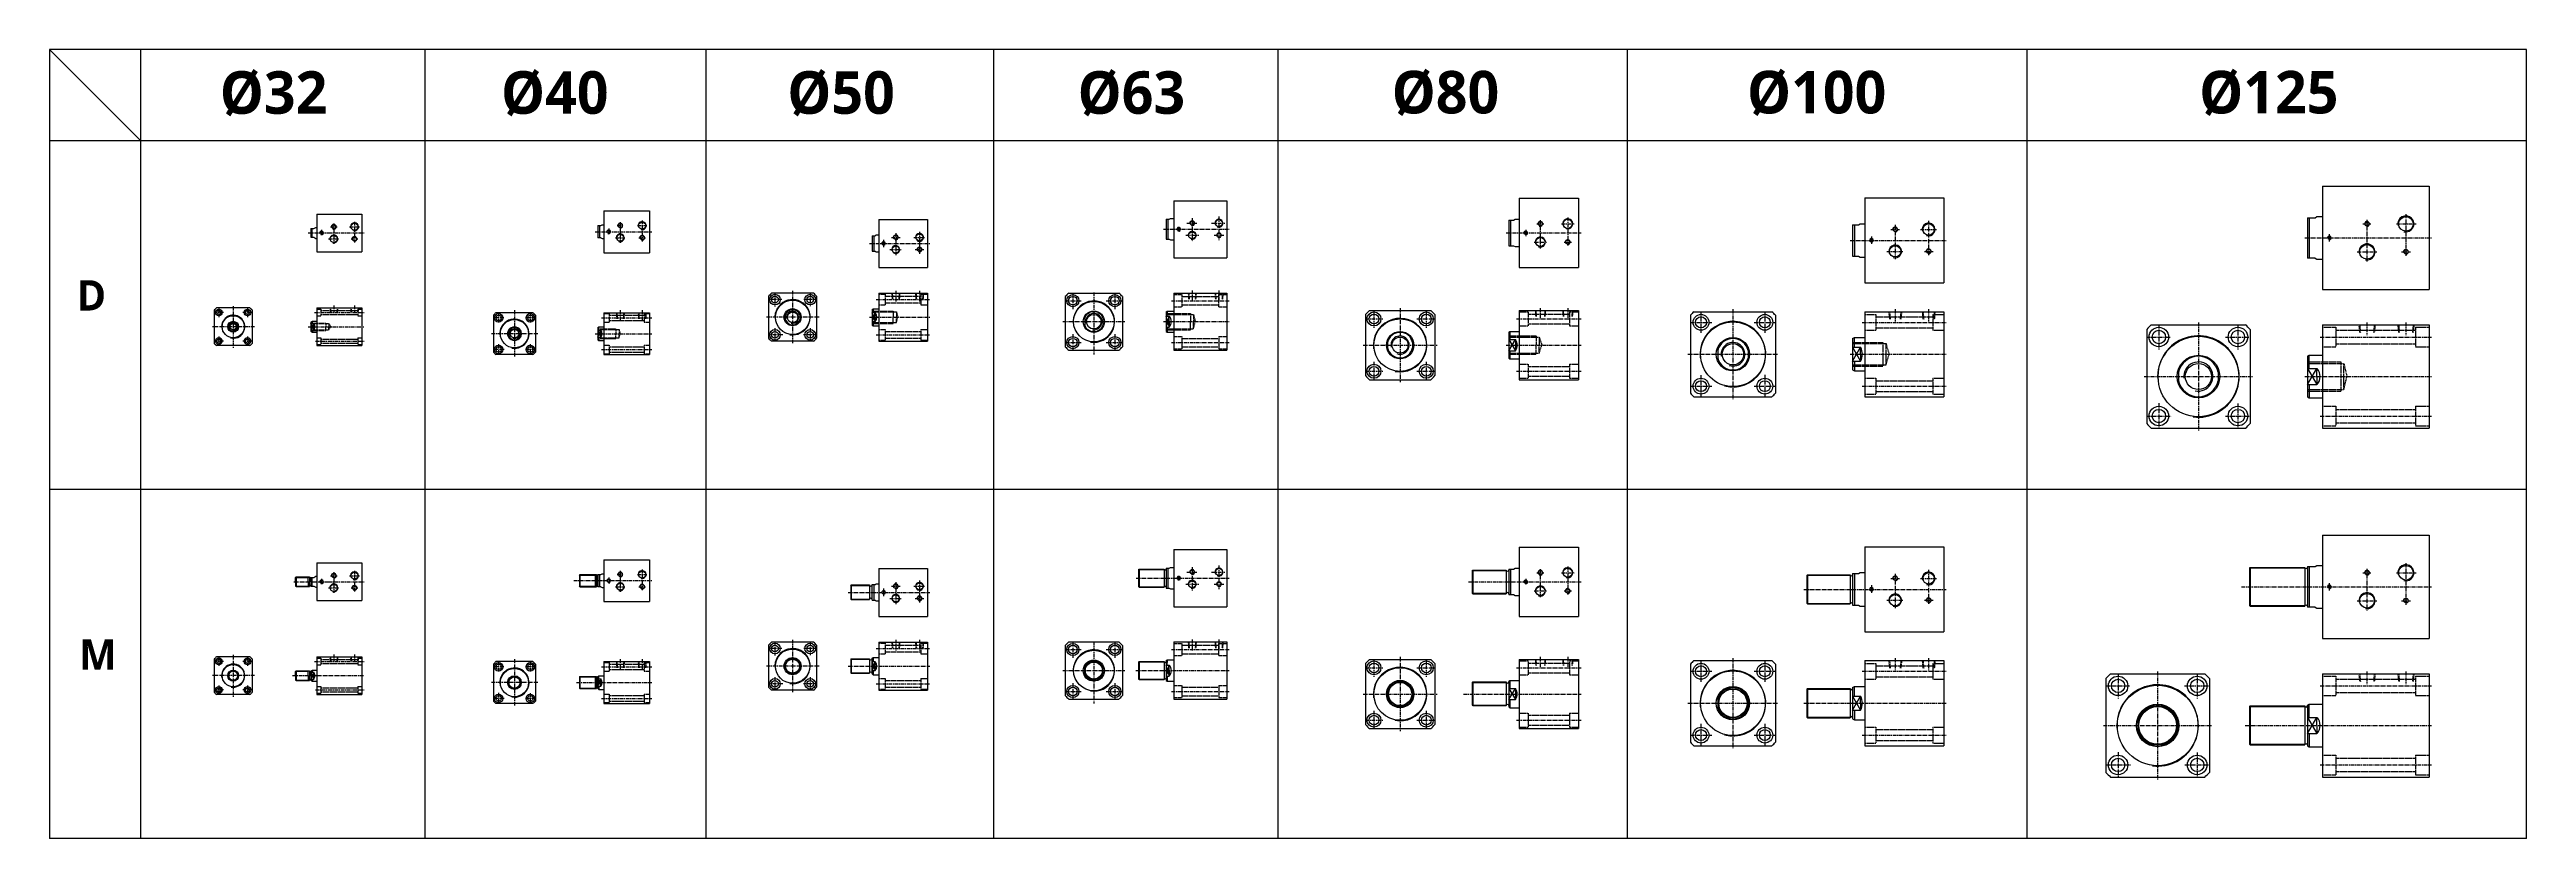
# Model space of a CAD drawing. Extents: x 0 to 4072, y 0 to 1298.
import ezdxf

# ---------------------------------------------------------------- set-up
doc = ezdxf.new("R2010")
doc.units = 0
doc.header["$LTSCALE"] = 5
doc.header["$MEASUREMENT"] = 0
doc.header["$PDMODE"] = 34
for name, pattern in [('CENTER', [2, 1.25, -0.25, 0.25, -0.25]), ('CENTERX2', [4, 2.5, -0.5, 0.5, -0.5]), ('HIDDEN', [0.375, 0.25, -0.125])]:
    doc.linetypes.add(name, pattern=pattern)
doc.layers.get('0').update_dxf_attribs({"linetype": 'CONTINUOUS'})
doc.layers.get('Defpoints').update_dxf_attribs({"linetype": 'CONTINUOUS'})
for name, color, linetype in [('CEN', 1, 'CENTERX2'), ('FL', 3, 'CONTINUOUS'), ('HIDDEN', 2, 'HIDDEN'), ('ML', 3, 'CONTINUOUS'), ('테두리', 7, 'CONTINUOUS')]:
    doc.layers.add(name, color=color, linetype=linetype)
doc.styles.add('GHS', font='romans', dxfattribs={"bigfont": 'ghs'})
doc.styles.add('문자', font='romans.shx')
doc.styles.add('치수', font='romans.shx', dxfattribs={"width": 0.7, "oblique": 10, "bigfont": 'fhg.shx'})

msp = doc.modelspace()

# ---------------------------------------------------------------- linework, layer by layer
for p, q in [((4071.8, 1298), (0, 1298)), ((0, 1298), (0, 574)), ((150, 1148), (0, 1298)), ((150, 574), (150, 1298)), ((617.5, 574), (617.5, 1298)), ((1079.3, 574), (1079.3, 1298)), ((1552.5, 574), (1552.5, 1298)), ((2020, 574), (2020, 1298)), ((2594, 574), (2594, 1298)), ((3250.8, 574), (3250.8, 1298)), ((4071.8, 574), (4071.8, 1298)), ((4071.8, 1148), (0, 1148)), ((3736.6, 1073.1), (3736.6, 988.1)), ((3736.6, 1073.1), (3911.6, 1073.1)), ((3911.6, 1073.1), (3911.6, 903.1)), ((439.3, 1027.3), (439.3, 987.3)), ((439.3, 1027.3), (458.7, 1027.3)), ((458.7, 1027.3), (513.3, 1027.3)), ((513.3, 1027.3), (513.3, 965.3)), ((1835.4, 1018.7), (1835.4, 986)), ((1835.4, 1018.7), (1840.7, 1018.7)), ((1838.4, 1018.7), (1838.4, 986)), ((1840.7, 1018.7), (1842.7, 1019.8)), ((1842.7, 1019.8), (1848.4, 1019.8)), ((1848.4, 1049.3), (1848.4, 1015.8)), ((1848.4, 1049.3), (1935.4, 1049.3)), ((1935.4, 1049.3), (1935.4, 955.3)), ((2406.7, 1017.2), (2409.3, 1018.7)), ((2409.3, 1018.7), (2415.7, 1018.7)), ((2415.7, 1053.2), (2513.7, 1053.2)), ((2415.7, 1053.2), (2415.7, 1011.2)), ((2513.7, 1053.2), (2513.7, 939.2)), ((2984, 1053.9), (2984, 913.9)), ((2984, 1053.9), (3114, 1053.9)), ((3114, 1053.9), (3114, 913.9)), ((3711.6, 1021.3), (3711.6, 954.8)), ((3711.6, 1021.3), (3724.4, 1021.3)), ((3714.6, 1021.3), (3714.6, 954.8)), ((3724.4, 1021.3), (3727.4, 1023.1)), ((3727.4, 1023.1), (3736.6, 1023.1)), ((429.3, 1003.6), (429.3, 989.1)), ((429.3, 1003.6), (434.5, 1003.6)), ((429.3, 989.1), (434.5, 989.1)), ((431.3, 1003.6), (431.3, 989.1)), ((434.5, 1003.6), (437.5, 1005.3)), ((434.5, 989.1), (437.5, 987.3)), ((437.5, 1005.3), (439.3, 1005.3)), ((437.5, 987.3), (439.3, 987.3)), ((439.3, 987.3), (439.3, 978.3)), ((439.3, 978.3), (439.3, 965.3)), ((1835.4, 986), (1840.7, 986)), ((1840.7, 986), (1842.7, 984.8)), ((1842.7, 984.8), (1848.4, 984.8)), ((1848.4, 1015.8), (1848.4, 1002.3)), ((1848.4, 1002.3), (1848.4, 955.3)), ((2398.7, 1017.2), (2398.7, 975.2)), ((2398.7, 1017.2), (2406.7, 1017.2)), ((2401.7, 1017.2), (2401.7, 975.2)), ((2415.7, 1011.2), (2415.7, 996.2)), ((2415.7, 996.2), (2415.7, 939.2)), ((2964, 1009.7), (2964, 958.1)), ((2964, 1009.7), (2973.6, 1009.7)), ((2967, 1009.7), (2967, 958.1)), ((2973.6, 1009.7), (2976.6, 1011.4)), ((2976.6, 1011.4), (2984, 1011.4)), ((3736.6, 988.1), (3736.6, 903.1)), ((439.3, 965.3), (458.7, 965.3)), ((458.7, 965.3), (513.3, 965.3)), ((1848.4, 955.3), (1935.4, 955.3)), ((2398.7, 975.2), (2406.7, 975.2)), ((2406.7, 975.2), (2409.3, 973.7)), ((2409.3, 973.7), (2415.7, 973.7)), ((2415.7, 939.2), (2513.7, 939.2)), ((2964, 958.1), (2973.6, 958.1)), ((2973.6, 958.1), (2976.6, 956.4)), ((2976.6, 956.4), (2984, 956.4)), ((3724.4, 954.8), (3711.6, 954.8)), ((3724.4, 954.8), (3727.4, 953.1)), ((3727.4, 953.1), (3736.6, 953.1)), ((1675.5, 897.3), (1757.9, 897.3)), ((1848.4, 897.3), (1848.4, 863.8)), ((1848.4, 897.3), (1935.4, 897.3)), ((1935.4, 897.3), (1935.4, 803.3)), ((2984, 913.9), (3114, 913.9)), ((3736.6, 903.1), (3911.6, 903.1)), ((270.9, 869.5), (270.9, 814.4)), ((329.5, 872.9), (274.4, 872.9)), ((332.9, 869.5), (332.9, 814.4)), ((439.3, 872.9), (439.3, 841.9)), ((439.3, 872.9), (458.7, 872.9)), ((458.7, 872.9), (513.3, 872.9)), ((513.3, 872.9), (513.3, 810.9)), ((1669.7, 891.5), (1669.7, 809.1)), ((1701.7, 859.3), (1701.7, 841.3)), ((1731.7, 859.3), (1731.7, 841.3)), ((1763.7, 891.5), (1763.7, 809.1)), ((1835.4, 866.7), (1837.4, 867.8)), ((1835.4, 866.7), (1835.4, 834)), ((1835.4, 859.3), (1840.7, 859.3)), ((1837.4, 867.8), (1848.4, 867.8)), ((1837.4, 867.8), (1837.4, 863.8)), ((1837.4, 859.3), (1837.4, 867.8)), ((1837.4, 859.3), (1837.4, 867.8)), ((1840.7, 850.3), (1840.7, 859.3)), ((1848.4, 863.8), (1848.4, 803.3)), ((2163.2, 862), (2163.2, 761.5)), ((2170, 868.7), (2270.5, 868.7)), ((2277.2, 862), (2277.2, 761.5)), ((2415.7, 868.7), (2415.7, 811.7)), ((2415.7, 868.7), (2513.7, 868.7)), ((2513.7, 868.7), (2513.7, 754.7)), ((2697.3, 860.8), (2697.3, 732.4)), ((2703, 866.6), (2831.5, 866.6)), ((2837.3, 860.8), (2837.3, 732.4)), ((2984, 866.6), (3114, 866.6)), ((2984, 866.6), (2984, 796.6)), ((3114, 866.6), (3114, 726.6)), ((294.9, 847.6), (294.9, 836.3)), ((308.9, 847.6), (308.9, 836.3)), ((429.3, 849.2), (432.3, 850.9)), ((429.3, 849.2), (429.3, 834.7)), ((429.3, 847.6), (434.5, 847.6)), ((429.3, 836.3), (434.5, 836.3)), ((429.3, 834.7), (432.3, 832.9)), ((432.3, 850.9), (439.3, 850.9)), ((432.3, 847.6), (432.3, 850.9)), ((432.3, 836.3), (432.3, 832.9)), ((432.3, 832.9), (439.3, 832.9)), ((434.5, 841.9), (434.5, 847.6)), ((434.5, 841.9), (434.5, 836.3)), ((439.3, 841.9), (439.3, 832.9)), ((439.3, 832.9), (439.3, 823.9)), ((439.3, 823.9), (439.3, 810.9)), ((1835.4, 841.3), (1840.7, 841.3)), ((1835.4, 834), (1837.4, 832.8)), ((1837.4, 841.3), (1837.4, 832.8)), ((1837.4, 841.3), (1837.4, 832.8)), ((1837.4, 832.8), (1848.4, 832.8)), ((1840.7, 850.3), (1840.7, 841.3)), ((2199.7, 821), (2199.7, 802.4)), ((2240.7, 821), (2240.7, 802.4)), ((2398.7, 833.1), (2400.7, 834.2)), ((2398.7, 833.1), (2398.7, 790.4)), ((2398.7, 821), (2409.7, 821)), ((2400.7, 834.2), (2415.7, 834.2)), ((2400.7, 834.2), (2400.7, 821)), ((2409.7, 821), (2409.7, 802.4)), ((2964, 822.4), (2967, 824.1)), ((2964, 822.4), (2964, 770.9)), ((2967, 824.1), (2984, 824.1)), ((2967, 808.1), (2967, 824.1)), ((3447.5, 837.4), (3447.5, 682.5)), ((3455, 845), (3610, 845)), ((3617.5, 837.4), (3617.5, 682.5)), ((3736.6, 845), (3736.6, 778)), ((3736.6, 845), (3911.6, 845)), ((3911.6, 845), (3911.6, 675)), ((329.5, 810.9), (274.4, 810.9)), ((439.3, 810.9), (458.7, 810.9)), ((458.7, 810.9), (513.3, 810.9)), ((1675.5, 803.3), (1757.9, 803.3)), ((1848.4, 803.3), (1935.4, 803.3)), ((2398.7, 802.4), (2409.7, 802.4)), ((2398.7, 790.4), (2400.7, 789.2)), ((2400.7, 802.4), (2400.7, 789.2)), ((2400.7, 798.5), (2400.7, 789.2)), ((2400.7, 789.2), (2415.7, 789.2)), ((2415.7, 811.7), (2415.7, 754.7)), ((2742.3, 808.1), (2742.3, 785.2)), ((2792.3, 808.1), (2792.3, 785.2)), ((2964, 808.1), (2977, 808.1)), ((2964, 785.2), (2977, 785.2)), ((2967, 785.2), (2967, 769.1)), ((2977, 796.6), (2977, 808.1)), ((2977, 796.6), (2977, 785.2)), ((2984, 796.6), (2984, 726.6)), ((3711.6, 793.3), (3714.6, 795)), ((3711.6, 793.3), (3711.6, 726.7)), ((3714.6, 795), (3736.6, 795)), ((3714.6, 773), (3714.6, 795)), ((3736.6, 778), (3736.6, 675)), ((2170, 754.7), (2270.5, 754.7)), ((2415.7, 754.7), (2513.7, 754.7)), ((2964, 770.9), (2967, 769.1)), ((2967, 769.1), (2984, 769.1)), ((3500, 773), (3500, 747)), ((3565, 773), (3565, 747)), ((3711.6, 773), (3727.4, 773)), ((3711.6, 747), (3727.4, 747)), ((3714.6, 747), (3714.6, 725)), ((3727.4, 760), (3727.4, 773)), ((3727.4, 760), (3727.4, 747)), ((0, 724), (0, 0)), ((150, 0), (150, 724)), ((617.5, 0), (617.5, 724)), ((1079.3, 0), (1079.3, 724)), ((1552.5, 0), (1552.5, 724)), ((2020, 0), (2020, 724)), ((2594, 0), (2594, 724)), ((2703, 726.6), (2831.5, 726.6)), ((2984, 726.6), (3114, 726.6)), ((3250.8, 0), (3250.8, 724)), ((3711.6, 726.7), (3714.6, 725)), ((3714.6, 725), (3736.6, 725)), ((4071.8, 0), (4071.8, 724)), ((3455, 675), (3610, 675)), ((3736.6, 675), (3911.6, 675)), ((4071.8, 574), (0, 574)), ((4071.8, 574), (0, 574)), ((3736.6, 499.1), (3736.6, 414.1)), ((3736.6, 499.1), (3911.6, 499.1)), ((3911.6, 499.1), (3911.6, 329.1)), ((439.3, 453.3), (439.3, 413.3)), ((439.3, 453.3), (458.7, 453.3)), ((458.7, 453.3), (513.3, 453.3)), ((513.3, 453.3), (513.3, 391.3)), ((1848.4, 475.3), (1848.4, 441.8)), ((1848.4, 475.3), (1935.4, 475.3)), ((1935.4, 475.3), (1935.4, 381.3)), ((2415.7, 479.2), (2513.7, 479.2)), ((2415.7, 479.2), (2415.7, 437.2)), ((2513.7, 479.2), (2513.7, 365.2)), ((2984, 479.9), (2984, 339.9)), ((2984, 479.9), (3114, 479.9)), ((3114, 479.9), (3114, 339.9)), ((3724.4, 447.3), (3727.4, 449.1)), ((3727.4, 449.1), (3736.6, 449.1)), ((405.3, 430.3), (404.3, 429.2)), ((404.3, 422.3), (404.3, 429.2)), ((404.3, 422.3), (404.3, 415.4)), ((405.3, 414.3), (404.3, 415.4)), ((405.3, 430.3), (427.3, 430.3)), ((405.3, 430.3), (405.3, 414.3)), ((405.3, 414.3), (427.3, 414.3)), ((425.4, 422.3), (425.4, 430.3)), ((425.4, 422.3), (425.4, 414.3)), ((427.3, 430.3), (427.3, 422.3)), ((427.3, 429.6), (427.3, 429.6)), ((427.3, 414.3), (427.3, 422.3)), ((427.3, 415.1), (427.3, 415.1)), ((429.3, 429.6), (429.3, 415.1)), ((429.3, 429.6), (434.5, 429.6)), ((429.3, 422.3), (429.3, 429.6)), ((429.3, 422.3), (429.3, 415.1)), ((429.3, 415.1), (434.5, 415.1)), ((431.3, 429.6), (431.3, 415.1)), ((434.5, 429.6), (437.5, 431.3)), ((434.5, 415.1), (437.5, 413.3)), ((437.5, 431.3), (439.3, 431.3)), ((437.5, 413.3), (439.3, 413.3)), ((439.3, 413.3), (439.3, 404.3)), ((871.2, 433.4), (872, 434.2)), ((871.2, 433.4), (871.2, 415.1)), ((872, 414.2), (871.2, 415.1)), ((872, 434.2), (899.2, 434.2)), ((872, 434.2), (872, 414.2)), ((872, 414.2), (899.2, 414.2)), ((897.3, 414.2), (897.3, 434.2)), ((899.2, 414.2), (899.2, 434.2)), ((901.2, 414.2), (901.2, 434.3)), ((1317.1, 416.4), (1317.8, 417.2)), ((1317.1, 416.4), (1317.1, 393.9)), ((1317.8, 417.2), (1348.1, 417.2)), ((1317.8, 417.2), (1317.8, 393.2)), ((1348.1, 417.2), (1348.1, 393.2)), ((1352.1, 392), (1352.1, 417.7)), ((1790.4, 442.3), (1791.4, 443.3)), ((1790.4, 442.3), (1790.4, 414.3)), ((1790.4, 414.3), (1791.4, 413.3)), ((1791.4, 443.3), (1832.4, 443.3)), ((1791.4, 443.3), (1791.4, 413.3)), ((1791.4, 413.3), (1832.4, 413.3)), ((1832.4, 443.3), (1832.4, 413.3)), ((1835.4, 444.7), (1835.4, 412)), ((1835.4, 444.7), (1840.7, 444.7)), ((1835.4, 444.7), (1835.4, 412)), ((1835.4, 444.3), (1835.4, 412.3)), ((1835.4, 412), (1840.7, 412)), ((1838.4, 444.7), (1838.4, 412)), ((1840.7, 444.7), (1842.7, 445.8)), ((1840.7, 412), (1842.7, 410.8)), ((1842.7, 445.8), (1848.4, 445.8)), ((1842.7, 410.8), (1848.4, 410.8)), ((1848.4, 441.8), (1848.4, 428.3)), ((1848.4, 428.3), (1848.4, 381.3)), ((2338.7, 440.7), (2339.7, 441.7)), ((2338.7, 440.7), (2338.7, 403.7)), ((2339.7, 441.7), (2394.7, 441.7)), ((2339.7, 441.7), (2339.7, 402.7)), ((2394.7, 441.7), (2394.7, 402.7)), ((2398.7, 443.2), (2398.7, 401.2)), ((2398.7, 443.2), (2406.7, 443.2)), ((2398.7, 443.2), (2398.7, 400.6)), ((2398.7, 443.2), (2398.7, 401.2)), ((2401.7, 443.2), (2401.7, 401.2)), ((2406.7, 443.2), (2409.3, 444.7)), ((2409.3, 444.7), (2415.7, 444.7)), ((2415.7, 437.2), (2415.7, 422.2)), ((2415.7, 422.2), (2415.7, 365.2)), ((2889, 432.9), (2890, 433.9)), ((2889, 432.9), (2889, 386.9)), ((2890, 433.9), (2960, 433.9)), ((2890, 433.9), (2890, 385.9)), ((2960, 433.9), (2960, 385.9)), ((2964, 435.7), (2964, 384.1)), ((2964, 435.7), (2973.6, 435.7)), ((2964, 435.7), (2964, 384.1)), ((2964, 435.7), (2964, 385.9)), ((2964, 435.7), (2964, 385.9)), ((2967, 435.7), (2967, 384.1)), ((2973.6, 435.7), (2976.6, 437.4)), ((2976.6, 437.4), (2984, 437.4)), ((3616.6, 445.1), (3617.6, 446.1)), ((3616.6, 445.1), (3616.6, 383.1)), ((3617.6, 446.1), (3707.6, 446.1)), ((3617.6, 446.1), (3617.6, 382.1)), ((3707.6, 446.1), (3707.6, 382.1)), ((3711.6, 447.3), (3711.6, 380.8)), ((3711.6, 447.3), (3724.4, 447.3)), ((3711.6, 447.3), (3711.6, 380.8)), ((3711.6, 446.1), (3711.6, 382.1)), ((3711.6, 446.1), (3711.6, 382.1)), ((3711.6, 446.1), (3711.6, 382.1)), ((3714.6, 447.3), (3714.6, 380.8)), ((3736.6, 414.1), (3736.6, 329.1)), ((439.3, 404.3), (439.3, 391.3)), ((439.3, 391.3), (458.7, 391.3)), ((458.7, 391.3), (513.3, 391.3)), ((1317.1, 393.9), (1317.8, 393.2)), ((1317.8, 393.2), (1348.1, 393.2)), ((1848.4, 381.3), (1935.4, 381.3)), ((2338.7, 403.7), (2339.7, 402.7)), ((2339.7, 402.7), (2394.7, 402.7)), ((2398.7, 401.2), (2406.7, 401.2)), ((2406.7, 401.2), (2409.3, 399.7)), ((2409.3, 399.7), (2415.7, 399.7)), ((2889, 386.9), (2890, 385.9)), ((2890, 385.9), (2960, 385.9)), ((2964, 384.1), (2973.6, 384.1)), ((2973.6, 384.1), (2976.6, 382.4)), ((2976.6, 382.4), (2984, 382.4)), ((3616.6, 383.1), (3617.6, 382.1)), ((3617.6, 382.1), (3707.6, 382.1)), ((3724.4, 380.8), (3711.6, 380.8)), ((3724.4, 380.8), (3727.4, 379.1)), ((3727.4, 379.1), (3736.6, 379.1)), ((2415.7, 365.2), (2513.7, 365.2)), ((2984, 339.9), (3114, 339.9)), ((3736.6, 329.1), (3911.6, 329.1)), ((270.9, 295.5), (270.9, 240.4)), ((329.5, 298.9), (274.4, 298.9)), ((332.9, 295.5), (332.9, 240.4)), ((439.3, 298.9), (439.3, 267.9)), ((439.3, 298.9), (458.7, 298.9)), ((458.7, 298.9), (513.3, 298.9)), ((513.3, 298.9), (513.3, 236.9)), ((1317.1, 295.1), (1317.8, 295.8)), ((1317.1, 295.1), (1317.1, 272.6)), ((1317.8, 295.8), (1348.1, 295.8)), ((1317.8, 295.8), (1317.8, 271.8)), ((1348.1, 295.8), (1348.1, 271.8)), ((1352.1, 271.3), (1352.1, 296.4)), ((1352.1, 296.1), (1352.1, 271.5)), ((1669.7, 317.5), (1669.7, 235.1)), ((1675.5, 323.3), (1757.9, 323.3)), ((1701.7, 285.3), (1701.7, 267.3)), ((1731.7, 285.3), (1731.7, 267.3)), ((1763.7, 317.5), (1763.7, 235.1)), ((1790.4, 290.3), (1791.4, 291.3)), ((1790.4, 290.3), (1790.4, 262.3)), ((1791.4, 291.3), (1832.4, 291.3)), ((1791.4, 291.3), (1791.4, 261.3)), ((1832.4, 291.3), (1832.4, 261.3)), ((1835.4, 292.7), (1837.4, 293.8)), ((1835.4, 292.7), (1835.4, 260)), ((1835.4, 292.3), (1835.4, 260.3)), ((1835.4, 285.3), (1840.7, 285.3)), ((1837.4, 293.8), (1848.4, 293.8)), ((1837.4, 293.8), (1837.4, 289.8)), ((1837.4, 285.3), (1837.4, 293.8)), ((1837.4, 285.3), (1837.4, 293.8)), ((1840.7, 276.3), (1840.7, 285.3)), ((1848.4, 323.3), (1848.4, 289.8)), ((1848.4, 323.3), (1935.4, 323.3)), ((1848.4, 289.8), (1848.4, 229.3)), ((1935.4, 323.3), (1935.4, 229.3)), ((2163.2, 288), (2163.2, 187.5)), ((2170, 294.7), (2270.5, 294.7)), ((2277.2, 288), (2277.2, 187.5)), ((2415.7, 294.7), (2415.7, 237.7)), ((2415.7, 294.7), (2513.7, 294.7)), ((2513.7, 294.7), (2513.7, 180.7)), ((2697.3, 286.8), (2697.3, 158.4)), ((2703, 292.6), (2831.5, 292.6)), ((2837.3, 286.8), (2837.3, 158.4)), ((2984, 292.6), (3114, 292.6)), ((2984, 292.6), (2984, 222.6)), ((3114, 292.6), (3114, 152.6)), ((294.9, 273.6), (294.9, 262.3)), ((308.9, 273.6), (308.9, 262.3)), ((405.3, 275.9), (404.3, 274.9)), ((404.3, 267.9), (404.3, 274.9)), ((404.3, 267.9), (404.3, 261)), ((405.3, 259.9), (404.3, 261)), ((405.3, 275.9), (427.3, 275.9)), ((405.3, 275.9), (405.3, 259.9)), ((405.3, 259.9), (427.3, 259.9)), ((425.4, 267.9), (425.4, 275.9)), ((425.4, 267.9), (425.4, 259.9)), ((427.3, 275.9), (427.3, 267.9)), ((427.3, 275.2), (427.3, 275.2)), ((427.3, 259.9), (427.3, 267.9)), ((427.3, 260.7), (427.3, 260.7)), ((429.3, 275.2), (432.3, 276.9)), ((429.3, 267.9), (429.3, 275.2)), ((429.3, 273.6), (434.5, 273.6)), ((429.3, 267.9), (429.3, 260.7)), ((429.3, 262.3), (434.5, 262.3)), ((429.3, 260.7), (432.3, 258.9)), ((432.3, 276.9), (439.3, 276.9)), ((432.3, 273.6), (432.3, 276.9)), ((432.3, 262.3), (432.3, 258.9)), ((432.3, 258.9), (439.3, 258.9)), ((434.5, 267.9), (434.5, 273.6)), ((434.5, 267.9), (434.5, 262.3)), ((439.3, 267.9), (439.3, 258.9)), ((439.3, 258.9), (439.3, 249.9)), ((439.3, 249.9), (439.3, 236.9)), ((871.2, 265.7), (872, 266.5)), ((871.2, 265.7), (871.2, 247.3)), ((872, 246.5), (871.2, 247.3)), ((872, 266.5), (899.2, 266.5)), ((872, 266.5), (872, 246.5)), ((872, 246.5), (899.2, 246.5)), ((897.3, 246.5), (897.3, 266.5)), ((899.2, 246.5), (899.2, 266.5)), ((901.2, 246.5), (901.2, 266.6)), ((1317.1, 272.6), (1317.8, 271.8)), ((1317.8, 271.8), (1348.1, 271.8)), ((1790.4, 262.3), (1791.4, 261.3)), ((1791.4, 261.3), (1832.4, 261.3)), ((1835.4, 267.3), (1840.7, 267.3)), ((1835.4, 260), (1837.4, 258.8)), ((1837.4, 267.3), (1837.4, 258.8)), ((1837.4, 267.3), (1837.4, 258.8)), ((1837.4, 258.8), (1848.4, 258.8)), ((1840.7, 276.3), (1840.7, 267.3)), ((2199.7, 247), (2199.7, 228.4)), ((2240.7, 247), (2240.7, 228.4)), ((2338.7, 256.6), (2339.7, 257.6)), ((2338.7, 256.6), (2338.7, 219.6)), ((2339.7, 257.6), (2394.7, 257.6)), ((2339.7, 257.6), (2339.7, 218.6)), ((2394.7, 257.6), (2394.7, 218.6)), ((2398.7, 259.1), (2400.7, 260.2)), ((2398.7, 259.1), (2398.7, 216.4)), ((2398.7, 259.1), (2398.7, 217.1)), ((2398.7, 247), (2409.7, 247)), ((2400.7, 260.2), (2415.7, 260.2)), ((2400.7, 260.2), (2400.7, 247)), ((2409.7, 247), (2409.7, 228.4)), ((2889, 245.6), (2890, 246.6)), ((2889, 245.6), (2889, 199.6)), ((2890, 246.6), (2960, 246.6)), ((2890, 246.6), (2890, 198.6)), ((2960, 246.6), (2960, 198.6)), ((2964, 248.4), (2967, 250.1)), ((2964, 248.4), (2964, 196.9)), ((2964, 248.4), (2964, 198.6)), ((2964, 248.4), (2964, 198.6)), ((2967, 250.1), (2984, 250.1)), ((2967, 234.1), (2967, 250.1)), ((3380.5, 263.4), (3380.5, 108.5)), ((3388, 271), (3543, 271)), ((3550.5, 263.4), (3550.5, 108.5)), ((3736.6, 271), (3736.6, 204)), ((3736.6, 271), (3911.6, 271)), ((3911.6, 271), (3911.6, 101)), ((329.5, 236.9), (274.4, 236.9)), ((439.3, 236.9), (458.7, 236.9)), ((458.7, 236.9), (513.3, 236.9)), ((1675.5, 229.3), (1757.9, 229.3)), ((1848.4, 229.3), (1935.4, 229.3)), ((2338.7, 219.6), (2339.7, 218.6)), ((2339.7, 218.6), (2394.7, 218.6)), ((2398.7, 228.4), (2409.7, 228.4)), ((2398.7, 216.4), (2400.7, 215.2)), ((2400.7, 228.4), (2400.7, 215.2)), ((2400.7, 224.5), (2400.7, 215.2)), ((2400.7, 215.2), (2415.7, 215.2)), ((2415.7, 237.7), (2415.7, 180.7)), ((2742.3, 234.1), (2742.3, 211.2)), ((2792.3, 234.1), (2792.3, 211.2)), ((2964, 234.1), (2977, 234.1)), ((2964, 211.2), (2977, 211.2)), ((2967, 211.2), (2967, 195.1)), ((2977, 222.6), (2977, 234.1)), ((2977, 222.6), (2977, 211.2)), ((2984, 222.6), (2984, 152.6)), ((3616.6, 217), (3617.6, 218)), ((3616.6, 217), (3616.6, 155)), ((3617.6, 218), (3707.6, 218)), ((3617.6, 218), (3617.6, 154)), ((3707.6, 218), (3707.6, 154)), ((3711.6, 219.3), (3714.6, 221)), ((3711.6, 219.3), (3711.6, 152.7)), ((3711.6, 218), (3711.6, 154)), ((3711.6, 218), (3711.6, 154)), ((3711.6, 218), (3711.6, 154)), ((3714.6, 221), (3736.6, 221)), ((3714.6, 199), (3714.6, 221)), ((3736.6, 204), (3736.6, 101)), ((2170, 180.7), (2270.5, 180.7)), ((2415.7, 180.7), (2513.7, 180.7)), ((2889, 199.6), (2890, 198.6)), ((2890, 198.6), (2960, 198.6)), ((2964, 196.9), (2967, 195.1)), ((2967, 195.1), (2984, 195.1)), ((3433, 199), (3433, 173)), ((3498, 199), (3498, 173)), ((3711.6, 199), (3727.4, 199)), ((3711.6, 173), (3727.4, 173)), ((3714.6, 173), (3714.6, 151)), ((3727.4, 186), (3727.4, 199)), ((3727.4, 186), (3727.4, 173)), ((2703, 152.6), (2831.5, 152.6)), ((2984, 152.6), (3114, 152.6)), ((3616.6, 155), (3617.6, 154)), ((3617.6, 154), (3707.6, 154)), ((3711.6, 152.7), (3714.6, 151)), ((3714.6, 151), (3736.6, 151)), ((3388, 101), (3543, 101)), ((3736.6, 101), (3911.6, 101)), ((4071.8, 0), (0, 0))]:
    msp.add_line(p, q)
at = {"color": 7}
for p, q in [((911.2, 1032.7), (986.2, 1032.7)), ((911.2, 1032.7), (911.2, 1006.2)), ((986.2, 1032.7), (986.2, 963.7)), ((1363.1, 1018.4), (1443.1, 1018.4)), ((1363.1, 1018.4), (1363.1, 939.4)), ((1443.1, 1018.4), (1443.1, 939.4)), ((901.2, 1008.3), (901.2, 988.2)), ((901.2, 1008.3), (906.5, 1008.3)), ((906.5, 988.2), (901.2, 988.2)), ((904.2, 1008.3), (904.2, 988.2)), ((906.5, 1008.3), (908.5, 1009.4)), ((906.5, 988.2), (908.5, 987)), ((908.5, 1009.4), (911.2, 1009.4)), ((908.5, 987), (911.2, 987)), ((911.2, 1006.2), (911.2, 998.2)), ((911.2, 998.2), (911.2, 963.7)), ((1352.1, 991.7), (1352.1, 966)), ((1352.1, 991.7), (1357.1, 991.7)), ((1355.1, 991.7), (1355.1, 966)), ((1357.1, 991.7), (1359.1, 992.9)), ((1359.1, 992.9), (1363.1, 992.9)), ((911.2, 963.7), (986.2, 963.7)), ((1352.1, 966), (1357.1, 966)), ((1357.1, 966), (1359.1, 964.9)), ((1359.1, 964.9), (1363.1, 964.9)), ((1363.1, 939.4), (1443.1, 939.4)), ((1363.1, 897), (1443.1, 897)), ((1363.1, 897), (1363.1, 857.5)), ((1443.1, 897), (1443.1, 818)), ((729.8, 860.9), (729.8, 800.1)), ((794.7, 865), (733.9, 865)), ((798.8, 860.9), (798.8, 800.1)), ((911.2, 865), (911.2, 830.5)), ((911.2, 865), (986.2, 865)), ((986.2, 865), (986.2, 796)), ((1352.1, 870.4), (1354.1, 871.5)), ((1352.1, 870.4), (1352.1, 844.7)), ((1357.1, 864.7), (1352.1, 864.7)), ((1354.1, 871.5), (1363.1, 871.5)), ((1354.1, 871.5), (1354.1, 864.7)), ((1357.1, 857.5), (1357.1, 864.7)), ((1357.1, 857.5), (1357.1, 850.3)), ((1363.1, 857.5), (1363.1, 818)), ((754.8, 836.4), (754.8, 824.6)), ((773.8, 836.4), (773.8, 824.6)), ((901.2, 840.6), (903.2, 841.7)), ((901.2, 840.6), (901.2, 820.5)), ((901.2, 836.4), (906.2, 836.4)), ((901.2, 824.6), (906.2, 824.6)), ((901.2, 820.5), (903.2, 819.3)), ((903.2, 841.7), (911.2, 841.7)), ((903.2, 836.4), (903.2, 841.7)), ((903.2, 824.6), (903.2, 819.3)), ((903.2, 819.3), (911.2, 819.3)), ((906.2, 836.4), (906.2, 830.5)), ((906.2, 824.6), (906.2, 830.5)), ((911.2, 830.5), (911.2, 796)), ((1352.1, 850.3), (1357.1, 850.3)), ((1352.1, 844.7), (1354.1, 843.5)), ((1354.1, 850.3), (1354.1, 843.5)), ((1354.1, 843.5), (1363.1, 843.5)), ((1363.1, 818), (1443.1, 818)), ((794.7, 796), (733.9, 796)), ((911.2, 796), (986.2, 796)), ((911.2, 458.7), (986.2, 458.7)), ((911.2, 458.7), (911.2, 432.2)), ((986.2, 458.7), (986.2, 389.7)), ((901.2, 434.3), (901.2, 414.2)), ((901.2, 434.3), (906.5, 434.3)), ((901.2, 434.3), (901.2, 414.2)), ((906.5, 414.2), (901.2, 414.2)), ((904.2, 434.3), (904.2, 414.2)), ((906.5, 434.3), (908.5, 435.4)), ((906.5, 414.2), (908.5, 413)), ((908.5, 435.4), (911.2, 435.4)), ((908.5, 413), (911.2, 413)), ((911.2, 432.2), (911.2, 424.2)), ((911.2, 424.2), (911.2, 389.7)), ((1352.1, 417.7), (1357.1, 417.7)), ((1355.1, 417.7), (1355.1, 392)), ((1357.1, 417.7), (1359.1, 418.9)), ((1359.1, 418.9), (1363.1, 418.9)), ((1363.1, 444.4), (1443.1, 444.4)), ((1363.1, 444.4), (1363.1, 365.4)), ((1443.1, 444.4), (1443.1, 365.4)), ((911.2, 389.7), (986.2, 389.7)), ((1352.1, 392), (1357.1, 392)), ((1357.1, 392), (1359.1, 390.9)), ((1359.1, 390.9), (1363.1, 390.9)), ((1363.1, 365.4), (1443.1, 365.4)), ((729.8, 286.9), (729.8, 226.1)), ((794.7, 291), (733.9, 291)), ((798.8, 286.9), (798.8, 226.1)), ((911.2, 291), (911.2, 256.5)), ((911.2, 291), (986.2, 291)), ((986.2, 291), (986.2, 222)), ((1352.1, 296.4), (1354.1, 297.5)), ((1352.1, 296.4), (1352.1, 270.7)), ((1357.1, 290.7), (1352.1, 290.7)), ((1354.1, 297.5), (1363.1, 297.5)), ((1354.1, 297.5), (1354.1, 290.7)), ((1357.1, 283.5), (1357.1, 290.7)), ((1363.1, 323), (1443.1, 323)), ((1363.1, 323), (1363.1, 283.5)), ((1443.1, 323), (1443.1, 244)), ((754.8, 262.4), (754.8, 250.6)), ((773.8, 262.4), (773.8, 250.6)), ((901.2, 266.6), (903.2, 267.7)), ((901.2, 266.6), (901.2, 246.5)), ((901.2, 262.4), (906.2, 262.4)), ((901.2, 250.6), (906.2, 250.6)), ((901.2, 246.5), (903.2, 245.3)), ((903.2, 267.7), (911.2, 267.7)), ((903.2, 262.4), (903.2, 267.7)), ((903.2, 250.6), (903.2, 245.3)), ((903.2, 245.3), (911.2, 245.3)), ((906.2, 262.4), (906.2, 256.5)), ((906.2, 250.6), (906.2, 256.5)), ((911.2, 256.5), (911.2, 222)), ((1352.1, 276.3), (1357.1, 276.3)), ((1352.1, 270.7), (1354.1, 269.5)), ((1354.1, 276.3), (1354.1, 269.5)), ((1354.1, 269.5), (1363.1, 269.5)), ((1357.1, 283.5), (1357.1, 276.3)), ((1363.1, 283.5), (1363.1, 244)), ((794.7, 222), (733.9, 222)), ((911.2, 222), (986.2, 222)), ((1363.1, 244), (1443.1, 244))]:
    msp.add_line(p, q, dxfattribs=at)
at = {"ltscale": 0.1}
for p, q in [((901.2, 434.3), (901.2, 414.2)), ((901.2, 266.6), (901.2, 246.5))]:
    msp.add_line(p, q, dxfattribs=at)
at = {"color": 3}
for p, q in [((1317.1, 416.4), (1348.2, 416.4)), ((1790.6, 442.6), (1832.4, 442.6)), ((1790.6, 414.1), (1832.4, 414.1)), ((1832.4, 442.6), (1832.5, 442.7)), ((1832.4, 414.1), (1832.5, 414)), ((2339.7, 441), (2394.9, 441)), ((2889.3, 433.1), (2960.2, 433.1)), ((3616.8, 445.1), (3707.7, 445.1)), ((1317.1, 393.9), (1348.2, 393.9)), ((2339.7, 403.5), (2394.9, 403.5)), ((2889.3, 386.6), (2960.2, 386.6)), ((3616.8, 383.1), (3707.7, 383.1)), ((1317.1, 295.1), (1348.2, 295.1)), ((1790.6, 290.6), (1832.4, 290.6)), ((1832.4, 290.6), (1832.5, 290.7)), ((1317.1, 272.6), (1348.2, 272.6)), ((1790.6, 262.1), (1832.4, 262.1)), ((1832.4, 262.1), (1832.5, 262)), ((2339.7, 256.8), (2394.9, 256.8)), ((2889.3, 245.9), (2960.2, 245.9)), ((2339.7, 219.3), (2394.9, 219.3)), ((3616.8, 217), (3707.7, 217)), ((2889.3, 199.4), (2960.2, 199.4)), ((3616.8, 155), (3707.7, 155))]:
    msp.add_line(p, q, dxfattribs=at)
at = {"color": 7}
for centre, radius in [((1922.4, 1012.3), 5.75), ((2495.7, 1011.2), 7.5), ((3873.6, 1011.1), 12), ((919.2, 998.2), 2.5), ((938.2, 988.2), 5.75), ((938.2, 1008.2), 3.3), ((974.2, 1008.2), 5.75), ((974.2, 988.2), 3.3), ((1371.1, 978.9), 2.5), ((1391.1, 988.9), 3.38), ((1430.1, 988.9), 5.75), ((1856.4, 1002.3), 2.5), ((1878.4, 992.3), 5.75), ((1878.4, 1012.3), 3.38), ((1922.4, 992.3), 3.38), ((2426.7, 996.2), 2.5), ((2450.7, 981.2), 7.5), ((2450.7, 1011.2), 3.38), ((2495.7, 981.2), 3.38), ((2995, 983.9), 2.5), ((3034, 1001.9), 3.38), ((3089, 1001.9), 9.25), ((3747.6, 988.1), 2.5), ((3809.6, 1011.1), 3.38), ((1391.1, 968.9), 5.75), ((1430.1, 968.9), 3.38), ((3034, 965.9), 9.25), ((3809.6, 965.1), 12), ((3873.6, 965.1), 3.38), ((738.3, 856.5), 7), ((738.3, 856.5), 4.5), ((790.3, 856.5), 7), ((790.3, 856.5), 4.5), ((1716.7, 850.3), 33.3), ((764.3, 830.5), 23.2), ((764.3, 830.5), 11.2), ((764.3, 830.5), 7), ((2220.2, 811.7), 43.2), ((2767.3, 796.6), 53.2), ((3532.5, 760), 66.2), ((738.3, 804.5), 7), ((738.3, 804.5), 4.5), ((790.3, 804.5), 7), ((790.3, 804.5), 4.5), ((3873.6, 437.1), 12), ((919.2, 424.2), 2.5), ((938.2, 414.2), 5.75), ((938.2, 434.2), 3.3), ((974.2, 434.2), 5.75), ((974.2, 414.2), 3.3), ((1371.1, 404.9), 2.5), ((1391.1, 414.9), 3.38), ((1430.1, 414.9), 5.75), ((1856.4, 428.3), 2.5), ((1878.4, 418.3), 5.75), ((1878.4, 438.3), 3.38), ((1922.4, 438.3), 5.75), ((1922.4, 418.3), 3.38), ((2426.7, 422.2), 2.5), ((2450.7, 407.2), 7.5), ((2450.7, 437.2), 3.38), ((2495.7, 437.2), 7.5), ((2495.7, 407.2), 3.38), ((2995, 409.9), 2.5), ((3034, 427.9), 3.38), ((3089, 427.9), 9.25), ((3747.6, 414.1), 2.5), ((3809.6, 437.1), 3.38), ((1391.1, 394.9), 5.75), ((1430.1, 394.9), 3.38), ((3034, 391.9), 9.25), ((3809.6, 391.1), 12), ((3873.6, 391.1), 3.38), ((738.3, 282.5), 7), ((738.3, 282.5), 4.5), ((790.3, 282.5), 7), ((790.3, 282.5), 4.5), ((1716.7, 276.3), 33.3), ((764.3, 256.5), 23.2), ((2220.2, 237.7), 43.2), ((2767.3, 222.6), 53.2), ((3465.5, 186), 66.2), ((738.3, 230.5), 7), ((738.3, 230.5), 4.5), ((790.3, 230.5), 7), ((790.3, 230.5), 4.5)]:
    msp.add_circle(centre, radius, dxfattribs=at)
for centre, radius in [((3089, 965.9), 3.38), ((278.4, 865.4), 5.5), ((278.4, 865.4), 3.3), ((325.4, 865.4), 5.5), ((325.4, 865.4), 3.3), ((1682.2, 884.8), 10), ((1682.2, 884.8), 7), ((1716.7, 850.3), 17.5), ((1716.7, 850.3), 12), ((1751.2, 884.8), 10), ((1751.2, 884.8), 7), ((2177.2, 854.7), 11.5), ((2177.2, 854.7), 8), ((2263.2, 854.7), 11.5), ((2263.2, 854.7), 8), ((2714.8, 849.1), 13), ((2714.8, 849.1), 9), ((2819.8, 849.1), 13), ((2819.8, 849.1), 9), ((278.4, 818.4), 5.5), ((278.4, 818.4), 3.3), ((301.9, 841.9), 9), ((301.9, 841.9), 5.12), ((325.4, 818.4), 5.5), ((325.4, 818.4), 3.3), ((1682.2, 815.8), 10), ((1682.2, 815.8), 7), ((1751.2, 815.8), 10), ((1751.2, 815.8), 7), ((2220.2, 811.7), 22.5), ((2220.2, 811.7), 13.2), ((2767.3, 796.6), 27.5), ((3467.5, 825), 16), ((3467.5, 825), 11), ((3597.5, 825), 16), ((3597.5, 825), 11), ((2177.2, 768.7), 11.5), ((2177.2, 768.7), 8), ((2263.2, 768.7), 11.5), ((2263.2, 768.7), 8), ((2767.3, 796.6), 17.5), ((3532.5, 760), 35), ((3532.5, 760), 21.5), ((2714.8, 744.1), 13), ((2714.8, 744.1), 9), ((2819.8, 744.1), 13), ((2819.8, 744.1), 9), ((3467.5, 695), 16), ((3467.5, 695), 11), ((3597.5, 695), 16), ((3597.5, 695), 11), ((447.3, 422.3), 2.5), ((467.3, 412.3), 5.75), ((467.3, 432.3), 3.38), ((501.3, 432.3), 5.75), ((501.3, 412.3), 3.38), ((3089, 391.9), 3.38), ((278.4, 291.4), 5.5), ((278.4, 291.4), 3.3), ((325.4, 291.4), 5.5), ((325.4, 291.4), 3.3), ((1221.5, 283.5), 11.5), ((1682.2, 310.8), 10), ((1682.2, 310.8), 7), ((1716.7, 276.3), 17.5), ((1716.7, 276.3), 14), ((1751.2, 310.8), 10), ((1751.2, 310.8), 7), ((2177.2, 280.7), 11.5), ((2177.2, 280.7), 8), ((2263.2, 280.7), 11.5), ((2263.2, 280.7), 8), ((2714.8, 275.1), 13), ((2819.8, 275.1), 13), ((278.4, 244.4), 5.5), ((278.4, 244.4), 3.3), ((301.9, 267.9), 9), ((325.4, 244.4), 5.5), ((325.4, 244.4), 3.3), ((764.3, 256.5), 11.2), ((764.3, 256.5), 9.19), ((1682.2, 241.8), 10), ((1682.2, 241.8), 7), ((1751.2, 241.8), 10), ((1751.2, 241.8), 7), ((2220.2, 237.7), 22.5), ((2220.2, 237.7), 19.1), ((2714.8, 275.1), 9), ((2767.3, 222.6), 27.5), ((2767.3, 222.6), 23.3), ((2819.8, 275.1), 9), ((3400.5, 251), 16), ((3400.5, 251), 11), ((3530.5, 251), 16), ((3530.5, 251), 11), ((2177.2, 194.7), 11.5), ((2263.2, 194.7), 11.5), ((3465.5, 186), 35), ((3465.5, 186), 31), ((2177.2, 194.7), 8), ((2263.2, 194.7), 8), ((2714.8, 170.1), 13), ((2714.8, 170.1), 9), ((2819.8, 170.1), 13), ((2819.8, 170.1), 9), ((3400.5, 121), 16), ((3400.5, 121), 11), ((3530.5, 121), 16), ((3530.5, 121), 11)]:
    msp.add_circle(centre, radius)
for centre, radius, start, end in [((1716.7, 850.3), 62.5, 131.2361, 138.7639), ((1716.7, 850.3), 62.5, 131.2361, 138.7639), ((1716.7, 850.3), 62.5, 41.2361, 48.7639), ((301.9, 841.9), 41.5, 131.6699, 138.3301), ((301.9, 841.9), 41.5, 41.6699, 48.3301), ((1716.7, 850.3), 16.3, 23.4086, 156.5914), ((1831.3, 850.3), 13, 0.1724, 44.0348), ((2220.2, 811.7), 76, 131.4096, 138.5904), ((2220.2, 811.7), 76, 41.4096, 48.5904), ((2767.3, 796.6), 95, 132.5369, 137.4631), ((2767.3, 796.6), 95, 42.5369, 47.4631), ((301.9, 841.9), 7.27, 15.6063, 164.3937), ((301.9, 841.9), 7.27, 195.6063, 344.3937), ((426.4, 842), 9.85, 359.8976, 34.9452), ((426.4, 841.9), 9.85, 325.0548, 0.1024), ((764.3, 830.5), 10, 18.9652, 161.0348), ((764.3, 830.5), 10, 198.9652, 341.0348), ((1716.7, 850.3), 16.3, 203.4086, 336.5914), ((1831.3, 850.4), 13, 315.9652, 359.8276), ((2220.2, 811.7), 21, 12.1048, 167.8952), ((2396.9, 811.7), 15.8, 324.1474, 35.8526), ((2767.3, 796.6), 25.8, 14.0232, 165.9768), ((3532.5, 760), 115, 132.3426, 137.6574), ((3532.5, 760), 115, 42.3426, 47.6574), ((301.9, 841.9), 41.5, 221.6699, 228.3301), ((301.9, 841.9), 41.5, 311.6699, 318.3301), ((1716.7, 850.3), 62.5, 221.2361, 228.7639), ((1716.7, 850.3), 62.5, 311.2361, 318.7639), ((1716.7, 850.3), 62.5, 311.2361, 318.7639), ((2220.2, 811.7), 21, 192.1048, 347.8952), ((2767.3, 796.6), 25.8, 194.0232, 345.9768), ((2956.7, 796.6), 23.4, 330.6519, 29.3481), ((3532.5, 760), 33.3, 12.3347, 167.6653), ((2220.2, 811.7), 76, 221.4096, 228.5904), ((2220.2, 811.7), 76, 311.4096, 318.5904), ((3532.5, 760), 33.3, 192.3347, 347.6653), ((3713.5, 760), 19.1, 317.0209, 42.9791), ((2767.3, 796.6), 95, 222.5369, 227.4631), ((2767.3, 796.6), 95, 312.5369, 317.4631), ((3532.5, 760), 115, 222.3426, 227.6574), ((3532.5, 760), 115, 312.3426, 317.6574), ((428.3, 429.6), 1, 175.2659, 0), ((428.3, 415.1), 1, 0, 184.7341), ((900.2, 433.4), 1, 180, 0), ((900.2, 415.1), 1, 0, 180), ((1350.1, 417.2), 2, 180, 0), ((1833.9, 443.3), 1.5, 180, 0), ((1833.9, 413.3), 1.5, 0, 180), ((2396.7, 441.7), 2, 180, 0), ((2962, 433.9), 2, 180, 0), ((3709.6, 446.1), 2, 180, 0), ((1350.1, 393.2), 2, 0, 180), ((2396.7, 402.7), 2, 0, 180), ((2962, 385.9), 2, 0, 180), ((3709.6, 382.1), 2, 0, 180), ((301.9, 267.9), 41.5, 131.6699, 138.3301), ((301.9, 267.9), 41.5, 41.6699, 48.3301), ((1221.5, 283.5), 12.8, 20.9017, 159.0983), ((1350.1, 295.8), 2, 180, 0), ((1716.7, 276.3), 62.5, 131.2361, 138.7639), ((1716.7, 276.3), 62.5, 131.2361, 138.7639), ((1716.7, 276.3), 16.3, 23.4086, 156.5914), ((1716.7, 276.3), 62.5, 41.2361, 48.7639), ((1833.9, 291.3), 1.5, 180, 0), ((1831.3, 276.3), 13, 0.1724, 44.0348), ((2220.2, 237.7), 76, 131.4096, 138.5904), ((2220.2, 237.7), 76, 41.4096, 48.5904), ((2767.3, 222.6), 95, 132.5369, 137.4631), ((2767.3, 222.6), 95, 42.5369, 47.4631), ((301.9, 267.9), 7.25, 15.0902, 164.9098), ((301.9, 267.9), 7.25, 195.0902, 344.9098), ((428.3, 275.2), 1, 175.2659, 0), ((428.3, 260.7), 1, 0, 184.7341), ((426.4, 268), 9.85, 359.8976, 34.9452), ((426.4, 267.9), 9.85, 325.0548, 0.1024), ((900.2, 265.7), 1, 180, 0), ((900.2, 247.3), 1, 0, 180), ((1221.5, 283.5), 12.8, 200.9017, 339.0983), ((1350.1, 271.8), 2, 0, 180), ((1716.7, 276.3), 16.3, 203.4086, 336.5914), ((1833.9, 261.3), 1.5, 0, 180), ((1831.3, 276.4), 13, 315.9652, 359.8276), ((2220.2, 237.7), 21.3, 16.1784, 163.8216), ((2396.7, 257.6), 2, 180, 0), ((2396.9, 237.7), 15.8, 324.1474, 35.8526), ((2767.3, 222.6), 25.8, 14.0232, 165.9768), ((2962, 246.6), 2, 180, 0), ((3465.5, 186), 115, 132.3426, 137.6574), ((3465.5, 186), 115, 42.3426, 47.6574), ((301.9, 267.9), 41.5, 221.6699, 228.3301), ((301.9, 267.9), 41.5, 311.6699, 318.3301), ((1716.7, 276.3), 62.5, 221.2361, 228.7639), ((1716.7, 276.3), 62.5, 311.2361, 318.7639), ((1716.7, 276.3), 62.5, 311.2361, 318.7639), ((2220.2, 237.7), 21.3, 196.1784, 343.8216), ((2396.7, 218.6), 2, 0, 180), ((2767.3, 222.6), 25.8, 194.0232, 345.9768), ((2956.7, 222.6), 23.4, 330.6519, 29.3481), ((3465.5, 186), 33.3, 12.3347, 167.6653), ((3709.6, 218), 2, 180, 0), ((2220.2, 237.7), 76, 221.4096, 228.5904), ((2220.2, 237.7), 76, 311.4096, 318.5904), ((2962, 198.6), 2, 0, 180), ((3465.5, 186), 33.3, 192.3347, 347.6653), ((3713.5, 186), 19.1, 317.0209, 42.9791), ((2767.3, 222.6), 95, 222.5369, 227.4631), ((2767.3, 222.6), 95, 312.5369, 317.4631), ((3709.6, 154), 2, 0, 180), ((3465.5, 186), 115, 222.3426, 227.6574), ((3465.5, 186), 115, 312.3426, 317.6574)]:
    msp.add_arc(centre, radius, start, end)
for centre, radius, start, end in [((764.3, 830.5), 46, 131.4096, 138.5904), ((764.3, 830.5), 46, 41.4096, 48.5904), ((1349.8, 857.5), 10.3, 315.5671, 44.4329), ((764.3, 830.5), 11.2, 31.982, 148.018), ((898.4, 830.5), 9.8, 322.7372, 37.2628), ((764.3, 830.5), 46, 221.4096, 228.5904), ((764.3, 830.5), 46, 311.4096, 318.5904), ((764.3, 256.5), 46, 131.4096, 138.5904), ((764.3, 256.5), 46, 41.4096, 48.5904), ((1349.8, 283.5), 10.3, 315.5671, 44.4329), ((898.4, 256.5), 9.8, 322.7372, 37.2628), ((764.3, 256.5), 46, 221.4096, 228.5904), ((764.3, 256.5), 46, 311.4096, 318.5904)]:
    msp.add_arc(centre, radius, start, end, dxfattribs=at)
at = {"layer": 'CEN'}
for p, q in [((1856.4, 998.6), (1856.4, 1005.9)), ((1856.4, 424.6), (1856.4, 431.9))]:
    msp.add_line(p, q, dxfattribs=at)
at = {"layer": 'Defpoints', "color": 0, "linetype": 'ByBlock'}
for p in [(467.3, 978.2), (501.3, 980.6), (938.2, 979.9), (974.2, 982.3), (1391.1, 958.9), (1430.1, 959.8), (1757.9, 897.3), (1192.5, 818), (1250.5, 818), (1682.2, 803.3), (1751.2, 803.3), (1757.9, 803.3), (974.2, 408.3), (467.3, 404.2), (501.3, 406.6), (938.2, 405.9), (1391.1, 384.9), (1430.1, 385.8), (1757.9, 323.3), (1192.5, 244), (1250.5, 244), (1682.2, 229.3), (1751.2, 229.3), (1757.9, 229.3)]:
    msp.add_point(p, dxfattribs=at)
at = {"layer": 'FL'}
for p, q in [((404.6, 429.6), (425.4, 429.6)), ((404.6, 415.1), (425.4, 415.1)), ((425.4, 429.6), (427.3, 430.3)), ((425.4, 415.1), (427.3, 414.3)), ((871.2, 433.4), (897.3, 433.4)), ((871.2, 415.1), (897.3, 415.1)), ((897.3, 433.4), (899.2, 434.2)), ((897.3, 415.1), (899.2, 414.2)), ((404.6, 275.2), (425.4, 275.2)), ((404.6, 260.7), (425.4, 260.7)), ((425.4, 275.2), (427.3, 275.9)), ((425.4, 260.7), (427.3, 259.9)), ((431.9, 267.9), (429.3, 273.6)), ((431.9, 267.9), (429.3, 262.3)), ((431.9, 267.9), (434.5, 273.6)), ((431.9, 267.9), (434.5, 262.3)), ((871.2, 265.7), (897.3, 265.7)), ((871.2, 247.3), (897.3, 247.3)), ((897.3, 265.7), (899.2, 266.5)), ((897.3, 247.3), (899.2, 246.5))]:
    msp.add_line(p, q, dxfattribs=at)
at = {"layer": 'HIDDEN'}
for p, q in [((1384.6, 897), (1385.3, 887)), ((1385.3, 897), (1386.1, 887)), ((1396.8, 897), (1396.1, 887)), ((1397.6, 897), (1396.8, 887)), ((1423.6, 897), (1424.3, 887)), ((1424.3, 897), (1425.1, 887)), ((1435.8, 897), (1435.1, 887)), ((1436.6, 897), (1435.8, 887)), ((1871.9, 897.3), (1872.6, 887.3)), ((1872.6, 897.3), (1873.4, 887.3)), ((1884.1, 897.3), (1883.4, 887.3)), ((1884.9, 897.3), (1884.1, 887.3)), ((1915.9, 897.3), (1916.6, 887.3)), ((1916.6, 897.3), (1917.4, 887.3)), ((1928.1, 897.3), (1927.4, 887.3)), ((1928.9, 897.3), (1928.1, 887.3)), ((439.3, 870.9), (445.8, 870.9)), ((439.3, 859.9), (445.8, 859.9)), ((445.8, 870.9), (445.8, 859.9)), ((445.8, 868.7), (458.7, 868.7)), ((445.8, 862.1), (458.7, 862.1)), ((458.7, 868.7), (506.8, 868.7)), ((458.7, 862.1), (506.8, 862.1)), ((460.8, 872.9), (461.5, 866.4)), ((461.5, 872.9), (462.3, 866.4)), ((473, 872.9), (472.3, 866.4)), ((473.8, 872.9), (473, 866.4)), ((494.8, 872.9), (495.5, 866.4)), ((495.5, 872.9), (496.3, 866.4)), ((507, 872.9), (506.3, 866.4)), ((506.8, 870.9), (513.3, 870.9)), ((506.8, 870.9), (506.8, 859.9)), ((506.8, 859.9), (513.3, 859.9)), ((507.8, 872.9), (507, 866.4)), ((911.2, 863.5), (919.8, 863.5)), ((919.8, 863.5), (919.8, 849.5)), ((919.8, 861), (977.6, 861)), ((931.7, 865), (932.4, 855)), ((932.4, 865), (933.2, 855)), ((943.9, 865), (943.2, 855)), ((944.7, 865), (943.9, 855)), ((967.7, 865), (968.4, 855)), ((968.4, 865), (969.2, 855)), ((977.6, 863.5), (977.6, 849.5)), ((977.6, 863.5), (986.2, 863.5)), ((979.9, 865), (979.2, 855)), ((980.7, 865), (979.9, 855)), ((1352.1, 867.5), (1387.1, 867.5)), ((1352.1, 866.3), (1387.1, 866.3)), ((1363.1, 895.3), (1373.9, 895.3)), ((1363.1, 877.8), (1373.9, 877.8)), ((1373.9, 895.3), (1373.9, 877.8)), ((1373.9, 892), (1432.3, 892)), ((1373.9, 881), (1432.3, 881)), ((1387.1, 867.5), (1387.1, 857.5)), ((1387.1, 866.3), (1392.1, 866.3)), ((1387.1, 847.5), (1387.1, 857.5)), ((1392.1, 866.3), (1392.1, 857.5)), ((1392.1, 866.3), (1394.6, 857.5)), ((1392.1, 848.8), (1394.6, 857.5)), ((1392.1, 848.8), (1392.1, 857.5)), ((1432.3, 895.3), (1432.3, 877.8)), ((1432.3, 895.3), (1443.1, 895.3)), ((1432.3, 877.8), (1443.1, 877.8)), ((1835.4, 863.8), (1875.4, 863.8)), ((1835.4, 862.3), (1880.4, 862.3)), ((1848.4, 894.8), (1861.4, 894.8)), ((1848.4, 874.8), (1861.4, 874.8)), ((1861.4, 894.8), (1861.4, 874.8)), ((1861.4, 891.8), (1922.4, 891.8)), ((1861.4, 877.8), (1922.4, 877.8)), ((1875.4, 863.8), (1875.4, 850.3)), ((1880.4, 862.3), (1880.4, 850.3)), ((1880.4, 862.3), (1883.4, 850.3)), ((1922.4, 894.8), (1935.4, 894.8)), ((1922.4, 874.8), (1922.4, 894.8)), ((1922.4, 874.8), (1935.4, 874.8)), ((2415.7, 866.2), (2430.9, 866.2)), ((2430.9, 866.2), (2430.9, 843.2)), ((2430.9, 862.7), (2498.5, 862.7)), ((2442.4, 868.7), (2443.2, 858.7)), ((2443.2, 868.7), (2444, 858.7)), ((2458.2, 868.7), (2457.4, 858.7)), ((2459, 868.7), (2458.2, 858.7)), ((2487.4, 868.7), (2488.2, 858.7)), ((2488.2, 868.7), (2489, 858.7)), ((2498.5, 866.2), (2513.7, 866.2)), ((2498.5, 866.2), (2498.5, 843.2)), ((2503.2, 868.7), (2502.4, 858.7)), ((2504, 868.7), (2503.2, 858.7)), ((2984, 862.1), (3002, 862.1)), ((3002, 862.1), (3002, 836.1)), ((3002, 858.1), (3096, 858.1)), ((3023.5, 866.6), (3024.8, 853.6)), ((3024.8, 866.6), (3026, 853.6)), ((3043.3, 866.6), (3042, 853.6)), ((3044.5, 866.6), (3043.3, 853.6)), ((3078.5, 866.6), (3079.8, 853.6)), ((3079.8, 866.6), (3081, 853.6)), ((3096, 862.1), (3096, 836.1)), ((3096, 862.1), (3114, 862.1)), ((3098.3, 866.6), (3097, 853.6)), ((3099.5, 866.6), (3098.3, 853.6)), ((429.3, 847.9), (454.3, 847.9)), ((429.3, 847.1), (459.3, 847.1)), ((429.3, 836.8), (459.3, 836.8)), ((429.3, 835.9), (454.3, 835.9)), ((439.3, 823.9), (445.8, 823.9)), ((445.8, 823.9), (445.8, 812.9)), ((445.8, 821.7), (458.7, 821.7)), ((445.8, 815.1), (458.7, 815.1)), ((454.3, 847.9), (454.3, 841.9)), ((454.3, 835.9), (454.3, 841.9)), ((458.7, 821.7), (506.8, 821.7)), ((458.7, 815.1), (506.8, 815.1)), ((459.3, 847.1), (462.2, 841.9)), ((459.3, 847.1), (459.3, 841.9)), ((459.3, 836.8), (462.2, 841.9)), ((459.3, 836.8), (459.3, 841.9)), ((506.8, 823.9), (513.3, 823.9)), ((506.8, 823.9), (506.8, 812.9)), ((901.2, 838.5), (931.2, 838.5)), ((901.2, 837.5), (936.2, 837.5)), ((901.2, 823.5), (936.2, 823.5)), ((901.2, 822.5), (914.7, 822.5)), ((911.2, 849.5), (919.8, 849.5)), ((914.7, 822.5), (931.2, 822.5)), ((919.8, 852), (977.6, 852)), ((931.2, 837.5), (931.2, 838.5)), ((931.2, 837.5), (931.2, 830.5)), ((931.2, 823.5), (931.2, 830.5)), ((931.2, 823.5), (931.2, 822.5)), ((936.2, 837.5), (936.2, 830.5)), ((936.2, 837.5), (938, 830.5)), ((936.2, 823.5), (938, 830.5)), ((936.2, 823.5), (936.2, 830.5)), ((977.6, 849.5), (986.2, 849.5)), ((1352.1, 848.8), (1387.1, 848.8)), ((1352.1, 847.5), (1387.1, 847.5)), ((1363.1, 837.3), (1373.9, 837.3)), ((1363.1, 819.8), (1373.9, 819.8)), ((1373.9, 837.3), (1373.9, 819.8)), ((1373.9, 834), (1432.3, 834)), ((1373.9, 823), (1432.3, 823)), ((1387.1, 848.8), (1392.1, 848.8)), ((1432.3, 837.3), (1443.1, 837.3)), ((1432.3, 837.3), (1432.3, 819.8)), ((1432.3, 819.8), (1443.1, 819.8)), ((1835.4, 838.3), (1880.4, 838.3)), ((1835.4, 836.8), (1875.4, 836.8)), ((1848.4, 825.8), (1861.4, 825.8)), ((1861.4, 825.8), (1861.4, 805.8)), ((1861.4, 822.8), (1922.4, 822.8)), ((1875.4, 836.8), (1875.4, 850.3)), ((1880.4, 838.3), (1883.4, 850.3)), ((1880.4, 838.3), (1880.4, 850.3)), ((1922.4, 825.8), (1922.4, 805.8)), ((1922.4, 825.8), (1935.4, 825.8)), ((2398.7, 826.7), (2443.7, 826.7)), ((2398.7, 825), (2448.7, 825)), ((2415.7, 843.2), (2430.9, 843.2)), ((2430.9, 846.7), (2498.5, 846.7)), ((2443.7, 826.7), (2443.7, 811.7)), ((2448.7, 825), (2453.3, 811.7)), ((2448.7, 825), (2448.7, 811.7)), ((2498.5, 843.2), (2513.7, 843.2)), ((2964, 816.1), (3014, 816.1)), ((2984, 836.1), (3002, 836.1)), ((3002, 840.1), (3096, 840.1)), ((3014, 816.1), (3014, 777.1)), ((3096, 836.1), (3114, 836.1)), ((3736.6, 841), (3758.6, 841)), ((3758.6, 841), (3758.6, 809)), ((3758.6, 836), (3889.6, 836)), ((3796.3, 845), (3797.6, 832)), ((3797.6, 845), (3798.8, 832)), ((3821.6, 845), (3820.3, 832)), ((3822.8, 845), (3821.6, 832)), ((3860.3, 845), (3861.6, 832)), ((3861.6, 845), (3862.8, 832)), ((3885.6, 845), (3884.3, 832)), ((3886.8, 845), (3885.6, 832)), ((3889.6, 841), (3889.6, 809)), ((3889.6, 841), (3911.6, 841)), ((439.3, 812.9), (445.8, 812.9)), ((506.8, 812.9), (513.3, 812.9)), ((911.2, 811.5), (919.8, 811.5)), ((911.2, 797.5), (919.8, 797.5)), ((919.8, 811.5), (919.8, 797.5)), ((919.8, 809), (977.6, 809)), ((919.8, 800), (977.6, 800)), ((977.6, 811.5), (986.2, 811.5)), ((977.6, 811.5), (977.6, 797.5)), ((977.6, 797.5), (986.2, 797.5)), ((1848.4, 805.8), (1861.4, 805.8)), ((1861.4, 808.8), (1922.4, 808.8)), ((1922.4, 805.8), (1935.4, 805.8)), ((2398.7, 798.5), (2448.7, 798.5)), ((2398.7, 796.7), (2443.7, 796.7)), ((2415.7, 780.2), (2430.9, 780.2)), ((2430.9, 780.2), (2430.9, 757.2)), ((2430.9, 776.7), (2498.5, 776.7)), ((2443.7, 796.7), (2443.7, 811.7)), ((2448.7, 798.5), (2448.7, 811.7)), ((2448.7, 798.5), (2453.3, 811.7)), ((2498.5, 780.2), (2513.7, 780.2)), ((2498.5, 780.2), (2498.5, 757.2)), ((2964, 814.1), (3019, 814.1)), ((2964, 779.1), (3019, 779.1)), ((2964, 777.1), (3014, 777.1)), ((3019, 779.1), (3019, 814.1)), ((3019, 814.1), (3024, 796.6)), ((3019, 779.1), (3024, 796.6)), ((3711.6, 784), (3766.6, 784)), ((3711.6, 781.5), (3771.6, 781.5)), ((3736.6, 809), (3758.6, 809)), ((3758.6, 814), (3889.6, 814)), ((3766.6, 784), (3766.6, 736)), ((3771.6, 738.5), (3771.6, 781.5)), ((3771.6, 781.5), (3776.6, 760)), ((3889.6, 809), (3911.6, 809)), ((2415.7, 757.2), (2430.9, 757.2)), ((2430.9, 760.7), (2498.5, 760.7)), ((2498.5, 757.2), (2513.7, 757.2)), ((2984, 757.1), (3002, 757.1)), ((3002, 757.1), (3002, 731.1)), ((3002, 753.1), (3096, 753.1)), ((3002, 735.1), (3096, 735.1)), ((3096, 757.1), (3114, 757.1)), ((3096, 757.1), (3096, 731.1)), ((3711.6, 738.5), (3771.6, 738.5)), ((3711.6, 736), (3766.6, 736)), ((3771.6, 738.5), (3776.6, 760)), ((2984, 731.1), (3002, 731.1)), ((3096, 731.1), (3114, 731.1)), ((3736.6, 711), (3758.6, 711)), ((3758.6, 711), (3758.6, 679)), ((3758.6, 706), (3889.6, 706)), ((3889.6, 711), (3889.6, 679)), ((3889.6, 711), (3911.6, 711)), ((3736.6, 679), (3758.6, 679)), ((3758.6, 684), (3889.6, 684)), ((3889.6, 679), (3911.6, 679)), ((439.3, 296.9), (445.8, 296.9)), ((439.3, 285.9), (445.8, 285.9)), ((445.8, 296.9), (445.8, 285.9)), ((445.8, 294.7), (458.7, 294.7)), ((445.8, 288.1), (458.7, 288.1)), ((458.7, 294.7), (506.8, 294.7)), ((458.7, 288.1), (506.8, 288.1)), ((460.8, 298.9), (461.5, 292.4)), ((461.5, 298.9), (462.3, 292.4)), ((473, 298.9), (472.3, 292.4)), ((473.8, 298.9), (473, 292.4)), ((494.8, 298.9), (495.5, 292.4)), ((495.5, 298.9), (496.3, 292.4)), ((507, 298.9), (506.3, 292.4)), ((506.8, 296.9), (513.3, 296.9)), ((506.8, 296.9), (506.8, 285.9)), ((506.8, 285.9), (513.3, 285.9)), ((507.8, 298.9), (507, 292.4)), ((911.2, 289.5), (919.8, 289.5)), ((919.8, 289.5), (919.8, 275.5)), ((919.8, 287), (977.6, 287)), ((931.7, 291), (932.4, 281)), ((932.4, 291), (933.2, 281)), ((943.9, 291), (943.2, 281)), ((944.7, 291), (943.9, 281)), ((967.7, 291), (968.4, 281)), ((968.4, 291), (969.2, 281)), ((977.6, 289.5), (977.6, 275.5)), ((977.6, 289.5), (986.2, 289.5)), ((979.9, 291), (979.2, 281)), ((980.7, 291), (979.9, 281)), ((1363.1, 321.3), (1373.9, 321.3)), ((1363.1, 303.8), (1373.9, 303.8)), ((1373.9, 321.3), (1373.9, 303.8)), ((1373.9, 318), (1432.3, 318)), ((1373.9, 307), (1432.3, 307)), ((1384.6, 323), (1385.3, 313)), ((1385.3, 323), (1386.1, 313)), ((1396.8, 323), (1396.1, 313)), ((1397.6, 323), (1396.8, 313)), ((1423.6, 323), (1424.3, 313)), ((1424.3, 323), (1425.1, 313)), ((1432.3, 321.3), (1432.3, 303.8)), ((1432.3, 321.3), (1443.1, 321.3)), ((1432.3, 303.8), (1443.1, 303.8)), ((1435.8, 323), (1435.1, 313)), ((1436.6, 323), (1435.8, 313)), ((1848.4, 320.8), (1861.4, 320.8)), ((1848.4, 300.8), (1861.4, 300.8)), ((1861.4, 320.8), (1861.4, 300.8)), ((1861.4, 317.8), (1922.4, 317.8)), ((1861.4, 303.8), (1922.4, 303.8)), ((1871.9, 323.3), (1872.6, 313.3)), ((1872.6, 323.3), (1873.4, 313.3)), ((1884.1, 323.3), (1883.4, 313.3)), ((1884.9, 323.3), (1884.1, 313.3)), ((1915.9, 323.3), (1916.6, 313.3)), ((1916.6, 323.3), (1917.4, 313.3)), ((1922.4, 320.8), (1935.4, 320.8)), ((1922.4, 300.8), (1922.4, 320.8)), ((1922.4, 300.8), (1935.4, 300.8)), ((1928.1, 323.3), (1927.4, 313.3)), ((1928.9, 323.3), (1928.1, 313.3)), ((2415.7, 292.2), (2430.9, 292.2)), ((2430.9, 292.2), (2430.9, 269.2)), ((2430.9, 288.7), (2498.5, 288.7)), ((2442.4, 294.7), (2443.2, 284.7)), ((2443.2, 294.7), (2444, 284.7)), ((2458.2, 294.7), (2457.4, 284.7)), ((2459, 294.7), (2458.2, 284.7)), ((2487.4, 294.7), (2488.2, 284.7)), ((2488.2, 294.7), (2489, 284.7)), ((2498.5, 292.2), (2513.7, 292.2)), ((2498.5, 292.2), (2498.5, 269.2)), ((2503.2, 294.7), (2502.4, 284.7)), ((2504, 294.7), (2503.2, 284.7)), ((2984, 288.1), (3002, 288.1)), ((3002, 288.1), (3002, 262.1)), ((3023.5, 292.6), (3024.8, 279.6)), ((3024.8, 292.6), (3026, 279.6)), ((3043.3, 292.6), (3042, 279.6)), ((3044.5, 292.6), (3043.3, 279.6)), ((3078.5, 292.6), (3079.8, 279.6)), ((3079.8, 292.6), (3081, 279.6)), ((3096, 288.1), (3096, 262.1)), ((3096, 288.1), (3114, 288.1)), ((3098.3, 292.6), (3097, 279.6)), ((3099.5, 292.6), (3098.3, 279.6)), ((439.3, 249.9), (445.8, 249.9)), ((445.8, 249.9), (445.8, 238.9)), ((445.8, 247.7), (458.7, 247.7)), ((458.7, 247.7), (506.8, 247.7)), ((506.8, 249.9), (513.3, 249.9)), ((506.8, 249.9), (506.8, 238.9)), ((911.2, 275.5), (919.8, 275.5)), ((919.8, 278), (977.6, 278)), ((977.6, 275.5), (986.2, 275.5)), ((1363.1, 263.3), (1373.9, 263.3)), ((1363.1, 245.8), (1373.9, 245.8)), ((1373.9, 263.3), (1373.9, 245.8)), ((1373.9, 260), (1432.3, 260)), ((1373.9, 249), (1432.3, 249)), ((1432.3, 263.3), (1443.1, 263.3)), ((1432.3, 263.3), (1432.3, 245.8)), ((1432.3, 245.8), (1443.1, 245.8)), ((1848.4, 251.8), (1861.4, 251.8)), ((1861.4, 251.8), (1861.4, 231.8)), ((1861.4, 248.8), (1922.4, 248.8)), ((1922.4, 251.8), (1922.4, 231.8)), ((1922.4, 251.8), (1935.4, 251.8)), ((2415.7, 269.2), (2430.9, 269.2)), ((2430.9, 272.7), (2498.5, 272.7)), ((2498.5, 269.2), (2513.7, 269.2)), ((2984, 262.1), (3002, 262.1)), ((3002, 284.1), (3096, 284.1)), ((3002, 266.1), (3096, 266.1)), ((3096, 262.1), (3114, 262.1)), ((3736.6, 267), (3758.6, 267)), ((3758.6, 267), (3758.6, 235)), ((3758.6, 262), (3889.6, 262)), ((3796.3, 271), (3797.6, 258)), ((3797.6, 271), (3798.8, 258)), ((3821.6, 271), (3820.3, 258)), ((3822.8, 271), (3821.6, 258)), ((3860.3, 271), (3861.6, 258)), ((3861.6, 271), (3862.8, 258)), ((3885.6, 271), (3884.3, 258)), ((3886.8, 271), (3885.6, 258)), ((3889.6, 267), (3889.6, 235)), ((3889.6, 267), (3911.6, 267)), ((439.3, 238.9), (445.8, 238.9)), ((445.8, 241.1), (458.7, 241.1)), ((458.7, 241.1), (506.8, 241.1)), ((506.8, 238.9), (513.3, 238.9)), ((911.2, 237.5), (919.8, 237.5)), ((911.2, 223.5), (919.8, 223.5)), ((919.8, 237.5), (919.8, 223.5)), ((919.8, 235), (977.6, 235)), ((919.8, 226), (977.6, 226)), ((977.6, 237.5), (986.2, 237.5)), ((977.6, 237.5), (977.6, 223.5)), ((977.6, 223.5), (986.2, 223.5)), ((1848.4, 231.8), (1861.4, 231.8)), ((1861.4, 234.8), (1922.4, 234.8)), ((1922.4, 231.8), (1935.4, 231.8)), ((2415.7, 206.2), (2430.9, 206.2)), ((2430.9, 206.2), (2430.9, 183.2)), ((2498.5, 206.2), (2513.7, 206.2)), ((2498.5, 206.2), (2498.5, 183.2)), ((3736.6, 235), (3758.6, 235)), ((3758.6, 240), (3889.6, 240)), ((3889.6, 235), (3911.6, 235)), ((2415.7, 183.2), (2430.9, 183.2)), ((2430.9, 202.7), (2498.5, 202.7)), ((2430.9, 186.7), (2498.5, 186.7)), ((2498.5, 183.2), (2513.7, 183.2)), ((2984, 183.1), (3002, 183.1)), ((3002, 183.1), (3002, 157.1)), ((3002, 179.1), (3096, 179.1)), ((3096, 183.1), (3114, 183.1)), ((3096, 183.1), (3096, 157.1)), ((2984, 157.1), (3002, 157.1)), ((3002, 161.1), (3096, 161.1)), ((3096, 157.1), (3114, 157.1)), ((3736.6, 137), (3758.6, 137)), ((3758.6, 137), (3758.6, 105)), ((3758.6, 132), (3889.6, 132)), ((3889.6, 137), (3889.6, 105)), ((3889.6, 137), (3911.6, 137)), ((3736.6, 105), (3758.6, 105)), ((3758.6, 110), (3889.6, 110)), ((3889.6, 105), (3911.6, 105))]:
    msp.add_line(p, q, dxfattribs=at)
at = {"layer": 'ML', "color": 1, "linetype": 'CENTER'}
for p, q in [((1878.4, 1020.3), (1878.4, 1015.8)), ((1922.4, 1023.1), (1922.4, 984.3)), ((2495.7, 1021.7), (2495.7, 975.2)), ((3873.6, 1027.2), (3873.6, 957.7)), ((425.3, 996.3), (458.7, 996.3)), ((447.3, 1001.2), (447.3, 991.6)), ((458.7, 996.3), (517.3, 996.3)), ((458.7, 986.3), (475.7, 986.3)), ((461.9, 1006.3), (472.9, 1006.3)), ((467.3, 1011.9), (467.3, 978.2)), ((493.2, 1006.3), (509.4, 1006.3)), ((495.8, 986.3), (506.9, 986.3)), ((501.3, 1014.5), (501.3, 980.6)), ((897.2, 998.2), (990.2, 998.2)), ((919.2, 1003.3), (919.2, 993.2)), ((930.5, 988.2), (945.9, 988.2)), ((933, 1008.2), (943.2, 1008.2)), ((938.2, 1014.2), (938.2, 979.9)), ((966.4, 1008.2), (982, 1008.2)), ((968.7, 988.2), (979.5, 988.2)), ((974.2, 1016.7), (974.2, 982.3)), ((1348.1, 978.9), (1447.1, 978.9)), ((1371.1, 985.1), (1371.1, 972.6)), ((1384.1, 988.9), (1398.4, 988.9)), ((1391.1, 995.8), (1391.1, 958.9)), ((1420.6, 988.9), (1439.1, 988.9)), ((1430.1, 998.3), (1430.1, 961.8)), ((1831.4, 1002.3), (1939.4, 1002.3)), ((1867.9, 992.3), (1889.1, 992.3)), ((1869.8, 1012.3), (1887, 1012.3)), ((1878.4, 1015.8), (1878.4, 1002.3)), ((1878.4, 1002.3), (1878.4, 982)), ((1910.4, 1012.3), (1932.3, 1012.3)), ((1914.3, 992.3), (1930.3, 992.3)), ((2394.7, 996.2), (2517.7, 996.2)), ((2426.7, 1001.4), (2426.7, 991.1)), ((2440.3, 981.2), (2460.8, 981.2)), ((2444.9, 1011.2), (2456.7, 1011.2)), ((2450.7, 1017), (2450.7, 970.7)), ((2485.3, 1011.2), (2506.1, 1011.2)), ((2489.7, 981.2), (2502, 981.2)), ((2960, 983.9), (3118, 983.9)), ((2995, 990.6), (2995, 978.3)), ((3026.7, 1001.9), (3041.3, 1001.9)), ((3034, 1009.3), (3034, 952.1)), ((3075.6, 1001.9), (3102.8, 1001.9)), ((3089, 1016.1), (3089, 958.9)), ((3707.6, 988.1), (3915.6, 988.1)), ((3747.6, 994.1), (3747.6, 981.9)), ((3802.6, 1011.1), (3816.2, 1011.1)), ((3809.6, 1017.8), (3809.6, 948.3)), ((3857.9, 1011.1), (3890.5, 1011.1)), ((1381.4, 968.9), (1400.5, 968.9)), ((1423.1, 968.9), (1437.4, 968.9)), ((3020.2, 965.9), (3047.5, 965.9)), ((3082, 965.9), (3096.7, 965.9)), ((3793.5, 965.1), (3825.8, 965.1)), ((3866.5, 965.1), (3881.4, 965.1)), ((1192.5, 897), (1192.5, 875.3)), ((1221.5, 901), (1221.5, 814)), ((1250.5, 897), (1250.5, 875.5)), ((1391.1, 901), (1391.1, 883)), ((1430.1, 901), (1430.1, 883)), ((1682.2, 897.3), (1682.2, 870.8)), ((1716.7, 898.2), (1716.7, 796.2)), ((1751.2, 897.3), (1751.2, 870.8)), ((1878.4, 901.3), (1878.4, 883.3)), ((1922.4, 901.3), (1922.4, 883.3)), ((285.9, 865.4), (270.9, 865.4)), ((278.4, 872.9), (278.4, 857.9)), ((301.9, 876), (301.9, 806.9)), ((332.9, 865.4), (317.9, 865.4)), ((325.4, 872.9), (325.4, 857.9)), ((435.3, 865.4), (458.7, 865.4)), ((458.7, 865.4), (517.3, 865.4)), ((467.3, 876.9), (467.3, 866.4)), ((501.3, 876.9), (501.3, 866.4)), ((501.3, 876.9), (501.3, 866.4)), ((746.9, 856.5), (729.8, 856.5)), ((738.3, 865), (738.3, 848.3)), ((764.3, 869), (764.3, 792)), ((798.8, 856.5), (781.8, 856.5)), ((790.3, 865), (790.3, 848.3)), ((907.2, 856.5), (990.2, 856.5)), ((938.2, 869), (938.2, 851)), ((974.2, 869), (974.2, 851)), ((1265, 857.5), (1178, 857.5)), ((1203.8, 886.5), (1182, 886.5)), ((1261, 886.5), (1239.8, 886.5)), ((1348.1, 857.5), (1447.1, 857.5)), ((1359.1, 886.5), (1447.1, 886.5)), ((1669.7, 884.8), (1696.2, 884.8)), ((1737.2, 884.8), (1763.7, 884.8)), ((1844.4, 884.8), (1939.4, 884.8)), ((2177.2, 868.7), (2177.2, 839.2)), ((2220.2, 872.7), (2220.2, 750.7)), ((2263.2, 868.7), (2263.2, 839.2)), ((2450.7, 872.7), (2450.7, 854.7)), ((2495.7, 872.7), (2495.7, 854.7)), ((2714.8, 866.6), (2714.8, 831.8)), ((2767.3, 870.6), (2767.3, 722.6)), ((2819.8, 866.6), (2819.8, 831.8)), ((3034, 870.6), (3034, 849.6)), ((3089, 870.6), (3089, 849.6)), ((336.9, 841.9), (266.9, 841.9)), ((285.9, 818.4), (270.9, 818.4)), ((278.4, 825.9), (278.4, 810.9)), ((332.9, 818.4), (317.9, 818.4)), ((325.4, 825.9), (325.4, 810.9)), ((425.3, 841.9), (516.9, 841.9)), ((437.3, 818.4), (458.7, 818.4)), ((458.7, 818.4), (517.3, 818.4)), ((802.8, 830.5), (725.8, 830.5)), ((897.2, 830.5), (990.2, 830.5)), ((1205.3, 828.5), (1182, 828.5)), ((1192.5, 839.5), (1192.5, 818)), ((1261, 828.5), (1239.6, 828.5)), ((1250.5, 839.5), (1250.5, 818)), ((1359.1, 828.5), (1447.1, 828.5)), ((1665.7, 850.3), (1767.7, 850.3)), ((1669.7, 815.8), (1696.2, 815.8)), ((1682.2, 829.8), (1682.2, 803.3)), ((1737.2, 815.8), (1763.7, 815.8)), ((1751.2, 829.8), (1751.2, 803.3)), ((1831.4, 850.3), (1939.4, 850.3)), ((1844.4, 815.8), (1939.4, 815.8)), ((2163.2, 854.7), (2192.7, 854.7)), ((2247.7, 854.7), (2277.2, 854.7)), ((2411.7, 854.7), (2517.7, 854.7)), ((2697.3, 849.1), (2732.4, 849.1)), ((2802.1, 849.1), (2837.3, 849.1)), ((2980, 849.1), (3118, 849.1)), ((3447.5, 825), (3487.2, 825)), ((3467.5, 845), (3467.5, 804.5)), ((3532.5, 849), (3532.5, 671)), ((3576.8, 825), (3617.5, 825)), ((3597.5, 845), (3597.5, 804.5)), ((3732.6, 825), (3915.6, 825)), ((3809.6, 849), (3809.6, 828)), ((3873.6, 849), (3873.6, 828)), ((747.1, 804.5), (729.8, 804.5)), ((738.3, 813.5), (738.3, 796)), ((798.8, 804.5), (781.6, 804.5)), ((790.3, 813.3), (790.3, 796)), ((907.2, 804.5), (990.2, 804.5)), ((2159.2, 811.7), (2281.2, 811.7)), ((2177.2, 784.2), (2177.2, 754.7)), ((2263.2, 784.2), (2263.2, 754.7)), ((2394.7, 811.7), (2517.7, 811.7)), ((2693.3, 796.6), (2841.3, 796.6)), ((2960, 796.6), (3118, 796.6)), ((2163.2, 768.7), (2192.7, 768.7)), ((2247.7, 768.7), (2277.2, 768.7)), ((2411.7, 768.7), (2517.7, 768.7)), ((2697.3, 744.1), (2732.8, 744.1)), ((2714.8, 762.5), (2714.8, 726.6)), ((2802.1, 744.1), (2837.3, 744.1)), ((2819.8, 762.9), (2819.8, 726.6)), ((2980, 744.1), (3118, 744.1)), ((3443.5, 760), (3621.5, 760)), ((3707.6, 760), (3915.6, 760)), ((3447.5, 695), (3487.7, 695)), ((3467.5, 716.3), (3467.5, 675)), ((3577.3, 695), (3617.5, 695)), ((3597.5, 715.4), (3597.5, 675)), ((3732.6, 695), (3915.6, 695)), ((1922.4, 449.1), (1922.4, 410.3)), ((3873.6, 453.2), (3873.6, 383.7)), ((401.8, 422.3), (458.7, 422.3)), ((447.3, 427.2), (447.3, 417.6)), ((458.7, 422.3), (517.3, 422.3)), ((458.7, 412.3), (475.7, 412.3)), ((461.9, 432.3), (472.9, 432.3)), ((467.3, 437.9), (467.3, 404.2)), ((493.2, 432.3), (509.4, 432.3)), ((495.8, 412.3), (506.9, 412.3)), ((501.3, 440.5), (501.3, 406.6)), ((861.7, 424.2), (990.2, 424.2)), ((919.2, 429.3), (919.2, 419.2)), ((930.5, 414.2), (945.9, 414.2)), ((933, 434.2), (943.2, 434.2)), ((938.2, 440.2), (938.2, 405.9)), ((966.4, 434.2), (982, 434.2)), ((968.7, 414.2), (979.5, 414.2)), ((974.2, 442.7), (974.2, 408.3)), ((1371.1, 411.1), (1371.1, 398.6)), ((1384.1, 414.9), (1398.4, 414.9)), ((1391.1, 421.8), (1391.1, 384.9)), ((1420.6, 414.9), (1439.1, 414.9)), ((1430.1, 424.3), (1430.1, 387.8)), ((1786.1, 428.3), (1939.4, 428.3)), ((1867.9, 418.3), (1889.1, 418.3)), ((1869.8, 438.3), (1887, 438.3)), ((1878.4, 446.3), (1878.4, 441.8)), ((1878.4, 441.8), (1878.4, 428.3)), ((1878.4, 428.3), (1878.4, 408)), ((1910.4, 438.3), (1932.3, 438.3)), ((1914.3, 418.3), (1930.3, 418.3)), ((2332.5, 422.2), (2517.7, 422.2)), ((2426.7, 427.4), (2426.7, 417.1)), ((2440.3, 407.2), (2460.8, 407.2)), ((2444.9, 437.2), (2456.7, 437.2)), ((2450.7, 443), (2450.7, 396.7)), ((2485.3, 437.2), (2506.1, 437.2)), ((2489.7, 407.2), (2502, 407.2)), ((2495.7, 447.7), (2495.7, 401.2)), ((2883.8, 409.9), (3118, 409.9)), ((2995, 416.6), (2995, 404.3)), ((3026.7, 427.9), (3041.3, 427.9)), ((3034, 435.3), (3034, 378.1)), ((3075.6, 427.9), (3102.8, 427.9)), ((3089, 442.1), (3089, 384.9)), ((3603.4, 414.1), (3915.6, 414.1)), ((3747.6, 420.1), (3747.6, 407.9)), ((3802.6, 437.1), (3816.2, 437.1)), ((3809.6, 443.8), (3809.6, 374.3)), ((3857.9, 437.1), (3890.5, 437.1)), ((1312.7, 404.9), (1447.1, 404.9)), ((1381.4, 394.9), (1400.5, 394.9)), ((1423.1, 394.9), (1437.4, 394.9)), ((3020.2, 391.9), (3047.5, 391.9)), ((3082, 391.9), (3096.7, 391.9)), ((3793.5, 391.1), (3825.8, 391.1)), ((3866.5, 391.1), (3881.4, 391.1)), ((1221.5, 327), (1221.5, 240)), ((1391.1, 327), (1391.1, 309)), ((1430.1, 327), (1430.1, 309)), ((1878.4, 327.3), (1878.4, 309.3)), ((1922.4, 327.3), (1922.4, 309.3)), ((285.9, 291.4), (270.9, 291.4)), ((278.4, 298.9), (278.4, 283.9)), ((301.9, 302), (301.9, 232.9)), ((332.9, 291.4), (317.9, 291.4)), ((325.4, 298.9), (325.4, 283.9)), ((435.3, 291.4), (458.7, 291.4)), ((458.7, 291.4), (517.3, 291.4)), ((467.3, 302.9), (467.3, 292.4)), ((501.3, 302.9), (501.3, 292.4)), ((501.3, 302.9), (501.3, 292.4)), ((738.3, 291), (738.3, 274.3)), ((764.3, 295), (764.3, 218)), ((790.3, 291), (790.3, 274.3)), ((938.2, 295), (938.2, 277)), ((974.2, 295), (974.2, 277)), ((1203.8, 312.5), (1182, 312.5)), ((1192.5, 323), (1192.5, 301.3)), ((1261, 312.5), (1239.8, 312.5)), ((1250.5, 323), (1250.5, 301.5)), ((1359.1, 312.5), (1447.1, 312.5)), ((1669.7, 310.8), (1696.2, 310.8)), ((1682.2, 323.3), (1682.2, 296.8)), ((1716.7, 324.2), (1716.7, 222.2)), ((1737.2, 310.8), (1763.7, 310.8)), ((1751.2, 323.3), (1751.2, 296.8)), ((1844.4, 310.8), (1939.4, 310.8)), ((2177.2, 294.7), (2177.2, 265.2)), ((2220.2, 298.7), (2220.2, 176.7)), ((2263.2, 294.7), (2263.2, 265.2)), ((2450.7, 298.7), (2450.7, 280.7)), ((2495.7, 298.7), (2495.7, 280.7)), ((2714.8, 292.6), (2714.8, 257.8)), ((2767.3, 296.6), (2767.3, 148.6)), ((2819.8, 292.6), (2819.8, 257.8)), ((3034, 296.6), (3034, 275.6)), ((3089, 296.6), (3089, 275.6)), ((336.9, 267.9), (266.9, 267.9)), ((285.9, 244.4), (270.9, 244.4)), ((278.4, 251.9), (278.4, 236.9)), ((332.9, 244.4), (317.9, 244.4)), ((325.4, 251.9), (325.4, 236.9)), ((399.6, 267.9), (516.9, 267.9)), ((437.3, 244.4), (458.7, 244.4)), ((458.7, 244.4), (517.3, 244.4)), ((802.8, 256.5), (725.8, 256.5)), ((746.9, 282.5), (729.8, 282.5)), ((798.8, 282.5), (781.8, 282.5)), ((866.5, 256.5), (990.2, 256.5)), ((907.2, 282.5), (990.2, 282.5)), ((1265, 283.5), (1178, 283.5)), ((1205.3, 254.5), (1182, 254.5)), ((1192.5, 265.5), (1192.5, 244)), ((1261, 254.5), (1239.6, 254.5)), ((1250.5, 265.5), (1250.5, 244)), ((1312.6, 283.5), (1447.1, 283.5)), ((1359.1, 254.5), (1447.1, 254.5)), ((1665.7, 276.3), (1767.7, 276.3)), ((1682.2, 255.8), (1682.2, 229.3)), ((1751.2, 255.8), (1751.2, 229.3)), ((1785.8, 276.3), (1939.4, 276.3)), ((2163.2, 280.7), (2192.7, 280.7)), ((2247.7, 280.7), (2277.2, 280.7)), ((2411.7, 280.7), (2517.7, 280.7)), ((2697.3, 275.1), (2732.4, 275.1)), ((2802.1, 275.1), (2837.3, 275.1)), ((2980, 275.1), (3118, 275.1)), ((3380.5, 251), (3420.2, 251)), ((3400.5, 271), (3400.5, 230.5)), ((3465.5, 275), (3465.5, 97)), ((3509.8, 251), (3550.5, 251)), ((3530.5, 271), (3530.5, 230.5)), ((3732.6, 251), (3915.6, 251)), ((3809.6, 275), (3809.6, 254)), ((3873.6, 275), (3873.6, 254)), ((747.1, 230.5), (729.8, 230.5)), ((738.3, 239.5), (738.3, 222)), ((798.8, 230.5), (781.6, 230.5)), ((790.3, 239.3), (790.3, 222)), ((907.2, 230.5), (990.2, 230.5)), ((1669.7, 241.8), (1696.2, 241.8)), ((1737.2, 241.8), (1763.7, 241.8)), ((1844.4, 241.8), (1939.4, 241.8)), ((2159.2, 237.7), (2281.2, 237.7)), ((2177.2, 210.2), (2177.2, 180.7)), ((2263.2, 210.2), (2263.2, 180.7)), ((2324.6, 237.7), (2517.7, 237.7)), ((2693.3, 222.6), (2841.3, 222.6)), ((2884, 222.6), (3118, 222.6)), ((2163.2, 194.7), (2192.7, 194.7)), ((2247.7, 194.7), (2277.2, 194.7)), ((2411.7, 194.7), (2517.7, 194.7)), ((2697.3, 170.1), (2732.8, 170.1)), ((2714.8, 188.5), (2714.8, 152.6)), ((2802.1, 170.1), (2837.3, 170.1)), ((2819.8, 188.9), (2819.8, 152.6)), ((2980, 170.1), (3118, 170.1)), ((3376.5, 186), (3554.5, 186)), ((3609.4, 186), (3915.6, 186)), ((3400.5, 142.3), (3400.5, 101)), ((3530.5, 141.4), (3530.5, 101)), ((3380.5, 121), (3420.7, 121)), ((3510.3, 121), (3550.5, 121)), ((3732.6, 121), (3915.6, 121))]:
    msp.add_line(p, q, dxfattribs=at)
at = {"layer": 'ML', "color": 7}
for p, q in [((1256.1, 897), (1186.9, 897)), ((1182, 892.1), (1182, 822.9)), ((1209.5, 864.7), (1209.5, 850.3)), ((1233.5, 864.7), (1233.5, 850.3)), ((1261, 892.1), (1261, 822.9)), ((764.3, 830.5), (764.3, 830.5)), ((1256.1, 818), (1186.9, 818)), ((1182, 318.1), (1182, 248.9)), ((1256.1, 323), (1186.9, 323)), ((1209.5, 290.7), (1209.5, 276.3)), ((1233.5, 290.7), (1233.5, 276.3)), ((1261, 318.1), (1261, 248.9)), ((764.3, 256.5), (764.3, 256.5)), ((1256.1, 244), (1186.9, 244))]:
    msp.add_line(p, q, dxfattribs=at)
at = {"layer": 'ML'}
for p, q in [((1221.5, 857.5), (1221.5, 857.5)), ((1354.6, 857.5), (1352.1, 864.7)), ((1354.6, 857.5), (1352.1, 850.3)), ((1354.6, 857.5), (1357.1, 864.7)), ((1354.6, 857.5), (1357.1, 850.3)), ((1838, 850.3), (1835.4, 859.3)), ((1838, 850.3), (1840.7, 859.3)), ((301.9, 841.9), (301.9, 841.9)), ((431.9, 841.9), (429.3, 847.6)), ((431.9, 841.9), (429.3, 836.3)), ((431.9, 841.9), (434.5, 847.6)), ((431.9, 841.9), (434.5, 836.3)), ((901.2, 836.4), (906.2, 824.6)), ((901.2, 824.6), (906.2, 836.4)), ((1838, 850.3), (1835.4, 841.3)), ((1838, 850.3), (1840.7, 841.3)), ((2398.7, 821), (2409.7, 802.4)), ((2398.7, 802.4), (2409.7, 821)), ((2964, 808.1), (2977, 785.2)), ((2964, 785.2), (2977, 808.1)), ((3711.6, 773), (3727.4, 747)), ((3711.6, 747), (3727.4, 773)), ((1354.6, 283.5), (1352.1, 290.7)), ((1354.6, 283.5), (1357.1, 290.7)), ((1838, 276.3), (1835.4, 285.3)), ((1838, 276.3), (1840.7, 285.3)), ((283.9, 244.4), (283.4, 242)), ((301.9, 267.9), (301.9, 267.9)), ((901.2, 262.4), (906.2, 250.6)), ((901.2, 250.6), (906.2, 262.4)), ((1221.5, 283.5), (1221.5, 283.5)), ((1354.6, 283.5), (1352.1, 276.3)), ((1354.6, 283.5), (1357.1, 276.3)), ((1838, 276.3), (1835.4, 267.3)), ((1838, 276.3), (1840.7, 267.3)), ((2398.7, 247), (2409.7, 228.4)), ((2398.7, 228.4), (2409.7, 247)), ((2964, 234.1), (2977, 211.2)), ((2964, 211.2), (2977, 234.1)), ((3711.6, 199), (3727.4, 173)), ((3711.6, 173), (3727.4, 199))]:
    msp.add_line(p, q, dxfattribs=at)
at = {"layer": 'ML', "color": 2}
for points in [[(3466.9, 773.6), (3466.8, 773.6)], [(3399.9, 199.6), (3399.8, 199.6)]]:
    msp.add_lwpolyline(points, dxfattribs=at)
at = {"layer": 'ML', "color": 7}
for centre, radius in [((1192.5, 886.5), 8.75), ((1192.5, 886.5), 5.5), ((1221.5, 857.5), 28.2), ((1221.5, 857.5), 14), ((1221.5, 857.5), 8.75), ((1250.5, 886.5), 8.75), ((1250.5, 886.5), 5.5), ((1192.5, 828.5), 8.75), ((1192.5, 828.5), 5.5), ((1250.5, 828.5), 8.75), ((1250.5, 828.5), 5.5), ((1192.5, 312.5), 8.75), ((1192.5, 312.5), 5.5), ((1221.5, 283.5), 28.2), ((1221.5, 283.5), 14), ((1250.5, 312.5), 8.75), ((1250.5, 312.5), 5.5), ((1192.5, 254.5), 8.75), ((1192.5, 254.5), 5.5), ((1250.5, 254.5), 8.75), ((1250.5, 254.5), 5.5)]:
    msp.add_circle(centre, radius, dxfattribs=at)
at = {"layer": 'ML'}
for centre, radius in [((1716.7, 276.3), 15), ((2220.2, 237.7), 19.8), ((2767.3, 222.6), 24), ((3465.5, 186), 32)]:
    msp.add_circle(centre, radius, dxfattribs=at)
for centre, radius, start, end in [((1922.4, 1012.3), 6.5, 244.153, 199.9807), ((2495.7, 1011.2), 8.3, 252.8144, 191.9269), ((3873.6, 1011.1), 13.2, 255.7848, 194.3355), ((447.3, 996.3), 3, 244.01, 199.7475), ((467.3, 986.3), 6.5, 254.7936, 194.0921), ((467.3, 1006.3), 4, 249.9942, 193.7166), ((501.3, 1006.3), 6.5, 253.1209, 193.4262), ((501.3, 986.3), 4, 252.2217, 191.7238), ((919.2, 998.2), 3, 245.226, 200.3537), ((938.2, 988.2), 6.5, 250.8103, 194.1163), ((938.2, 1008.2), 4, 257.8486, 197.8527), ((974.2, 1008.2), 6.5, 253.3218, 193.2195), ((974.2, 988.2), 4, 250.7432, 195.2935), ((1371.1, 978.9), 3, 240.2719, 199.4332), ((1391.1, 988.9), 4, 254.8193, 200.5577), ((1430.1, 988.9), 6.5, 225.698, 198.6031), ((1856.4, 1002.3), 3, 238.7929, 198.2732), ((1878.4, 992.3), 6.5, 255.3795, 194.0463), ((1878.4, 1012.3), 4, 251.2851, 194.3401), ((1922.4, 992.3), 4, 251.2851, 194.3401), ((2426.7, 996.2), 3, 254.6795, 202.6966), ((2450.7, 981.2), 8.3, 249.6481, 202.1964), ((2450.7, 1011.2), 4, 245.3736, 198.8384), ((2495.7, 981.2), 4, 259.0394, 197.2666), ((2995, 983.9), 3, 254.6795, 164.7721), ((3034, 1001.9), 4, 259.0394, 197.2666), ((3089, 1001.9), 10.5, 250.9759, 194.7167), ((3747.6, 988.1), 3, 254.6795, 164.7721), ((3809.6, 965.1), 13.2, 259.417, 189.1916), ((3809.6, 1011.1), 4, 259.0394, 197.2666), ((1391.1, 968.9), 6.5, 228.4739, 197.5007), ((1430.1, 968.9), 4, 251.2851, 194.3401), ((3034, 965.9), 10.5, 251.0378, 200.1532), ((3089, 965.9), 4, 259.0394, 197.2666), ((3873.6, 965.1), 4, 259.0394, 197.2666), ((301.9, 841.9), 19, 256.8372, 187.7849), ((1221.5, 857.5), 29, 261.2764, 186.1378), ((1221.5, 857.5), 10, 257.6151, 190.8458), ((1716.7, 850.3), 34, 261.1574, 184.4977), ((1716.7, 850.3), 13.5, 259.7197, 191.8815), ((2220.2, 811.7), 44, 259.2096, 187.8606), ((301.9, 841.9), 6, 259.7792, 191.9739), ((764.3, 830.5), 24, 259.2851, 184.9777), ((764.3, 830.5), 11.2, 211.982, 328.018), ((764.3, 830.5), 8, 249.8808, 192.6346), ((2220.2, 811.7), 15, 249.2307, 192.9893), ((2767.3, 796.6), 54, 255.0235, 186.3749), ((2767.3, 796.6), 19.5, 251.7028, 189.3854), ((3532.5, 760), 67, 262.7241, 183.7922), ((3532.5, 760), 24, 257.1061, 185.8586), ((3873.6, 437.1), 13.2, 255.7848, 194.3355), ((447.3, 422.3), 3, 244.01, 199.7475), ((467.3, 412.3), 6.5, 256.0271, 189.346), ((467.3, 432.3), 4, 259.8107, 201.2398), ((501.3, 432.3), 6.5, 251.9491, 190.2897), ((501.3, 412.3), 4, 249.2717, 197.8405), ((919.2, 424.2), 3, 245.226, 200.3537), ((938.2, 414.2), 6.5, 250.8103, 194.1163), ((938.2, 434.2), 4, 257.8486, 197.8527), ((974.2, 434.2), 6.5, 253.3218, 193.2195), ((974.2, 414.2), 4, 250.7432, 195.2935), ((1371.1, 404.9), 3, 240.2719, 199.4332), ((1391.1, 414.9), 4, 254.8193, 200.5577), ((1430.1, 414.9), 6.5, 225.698, 198.6031), ((1856.4, 428.3), 3, 238.7929, 198.2732), ((1878.4, 418.3), 6.5, 255.3795, 194.0463), ((1878.4, 438.3), 4, 251.2851, 194.3401), ((1922.4, 438.3), 6.5, 244.153, 199.9807), ((1922.4, 418.3), 4, 251.2851, 194.3401), ((2426.7, 422.2), 3, 254.6795, 202.6966), ((2450.7, 407.2), 8.3, 249.6481, 202.1964), ((2450.7, 437.2), 4, 245.3736, 198.8384), ((2495.7, 437.2), 8.3, 252.8144, 191.9269), ((2495.7, 407.2), 4, 259.0394, 197.2666), ((2995, 409.9), 3, 254.6795, 164.7721), ((3034, 427.9), 4, 259.0394, 197.2666), ((3089, 427.9), 10.5, 250.9759, 194.7167), ((3747.6, 414.1), 3, 254.6795, 164.7721), ((3809.6, 437.1), 4, 259.0394, 197.2666), ((1391.1, 394.9), 6.5, 228.4739, 197.5007), ((1430.1, 394.9), 4, 251.2851, 194.3401), ((3034, 391.9), 10.5, 251.0378, 200.1532), ((3089, 391.9), 4, 259.0394, 197.2666), ((3809.6, 391.1), 13.2, 259.417, 189.1916), ((3873.6, 391.1), 4, 259.0394, 197.2666), ((301.9, 267.9), 19, 260.6307, 191.2913), ((1221.5, 283.5), 29, 261.2764, 186.1378), ((1221.5, 283.5), 12.3, 12.4435, 167.5565), ((1716.7, 276.3), 34, 261.1574, 184.4977), ((301.9, 267.9), 8, 28.955, 151.045), ((301.9, 267.9), 8, 208.955, 331.045), ((764.3, 256.5), 24, 259.2851, 184.9777), ((764.3, 256.5), 10, 18.1949, 161.8051), ((764.3, 256.5), 10, 198.1949, 341.8051), ((1221.5, 283.5), 12.3, 192.4435, 347.5565), ((2220.2, 237.7), 44, 259.2096, 187.8606), ((2767.3, 222.6), 54, 255.0235, 186.3749), ((3465.5, 186), 67, 262.7241, 183.7922)]:
    msp.add_arc(centre, radius, start, end, dxfattribs=at)
at = {"layer": 'ML', "color": 7}
for centre, radius, start, end in [((1221.5, 857.5), 52.5, 131.203, 138.797), ((1221.5, 857.5), 52.5, 41.203, 48.797), ((1221.5, 857.5), 12.5, 16.2602, 163.7398), ((1221.5, 857.5), 52.5, 221.203, 228.797), ((1221.5, 857.5), 12.5, 196.2602, 343.7398), ((1221.5, 857.5), 52.5, 311.203, 318.797), ((1221.5, 283.5), 52.5, 131.203, 138.797), ((1221.5, 283.5), 52.5, 41.203, 48.797), ((1221.5, 283.5), 52.5, 221.203, 228.797), ((1221.5, 283.5), 52.5, 311.203, 318.797)]:
    msp.add_arc(centre, radius, start, end, dxfattribs=at)
at = {"layer": '테두리', "color": 7}
for centre, radius in [((447.3, 996.3), 2.5), ((467.3, 986.3), 5.75), ((467.3, 1006.3), 3.38), ((501.3, 1006.3), 5.75), ((501.3, 986.3), 3.38), ((301.9, 841.9), 18.2), ((301.9, 267.9), 18.2)]:
    msp.add_circle(centre, radius, dxfattribs=at)

# ---------------------------------------------------------------- texts
at = {"attachment_point": 1, "style": '문자'}
for s, width, gutter_width, heights, insert, char_height in [('{\\fMalgun Gothic|b1|i0|c129|p50;%%C32}', 124.533, 16, [-75.6], (279.8, 1262.2), 70), ('{\\fMalgun Gothic|b1|i0|c129|p50;%%C40}', 124.533, 16, [-75.6], (742.1, 1262.2), 70), ('{\\fMalgun Gothic|b1|i0|c129|p50;%%C50}', 124.533, 16, [-75.6], (1212.7, 1262.2), 70), ('{\\fMalgun Gothic|b1|i0|c129|p50;%%C63}', 124.533, 16, [-75.6], (1690, 1262.2), 70), ('{\\fMalgun Gothic|b1|i0|c129|p50;%%C80}', 124.533, 16, [-75.6], (2206.3, 1262.8), 70), ('{\\fMalgun Gothic|b1|i0|c129|p50;%%C100}', 124.533, 16, [-75.6], (2790.4, 1262.8), 70), ('{\\fMalgun Gothic|b1|i0|c129|p50;%%C125}', 124.533, 16, [-75.6], (3533.7, 1262.8), 70), ('{\\fMalgun Gothic|b1|i0|c129|p50; D}', 655.383, 160, [-50], (27.9, 918.5), 50), ('{\\fMalgun Gothic|b1|i0|c129|p50;M}', 655.383, 160, [-50], (48.8, 327.6), 50)]:
    msp.add_mtext_dynamic_manual_height_columns(s, width=width, gutter_width=gutter_width, heights=heights, dxfattribs=dict(at, insert=insert, char_height=char_height))
at = {"layer": 'ML', "color": 2}
for s, insert, char_height, attachment_point, style in [('\\A1;', (2584.7, 457.2), 3, 4, 'GHS'), ('\\A1;', (3831.7, 485.4), 3, 6, 'GHS'), ('\\A1;', (2793.9, 416.1), 3, 6, 'GHS'), ('\\A1;', (1263.7, 367), 3, 6, 'GHS'), ('\\A1;', (1684.5, 378), 3, 6, 'GHS'), ('\\A1;', (3090.8, 379.8), 3, 6, 'GHS'), ('\\A1;', (867.1, 336.2), 3, 6, 'GHS'), ('\\A1;', (1869.1, 353.5), 3, 6, 'GHS'), ('\\A1;', (2224, 336.4), 3, 6, 'GHS'), ('\\A1;           ', (1166.4, 290.1), 3.2, 9, '치수'), ('\\A1;', (2460.8, 309.2), 3, 6, 'GHS'), ('\\A1;', (3467.4, 303.4), 3, 6, 'GHS'), ('\\A1;', (3783.1, 213), 3, 6, 'GHS')]:
    msp.add_mtext(s, dxfattribs=dict(at, insert=insert, char_height=char_height, attachment_point=attachment_point, style=style))

doc.saveas('drawing.dxf')
